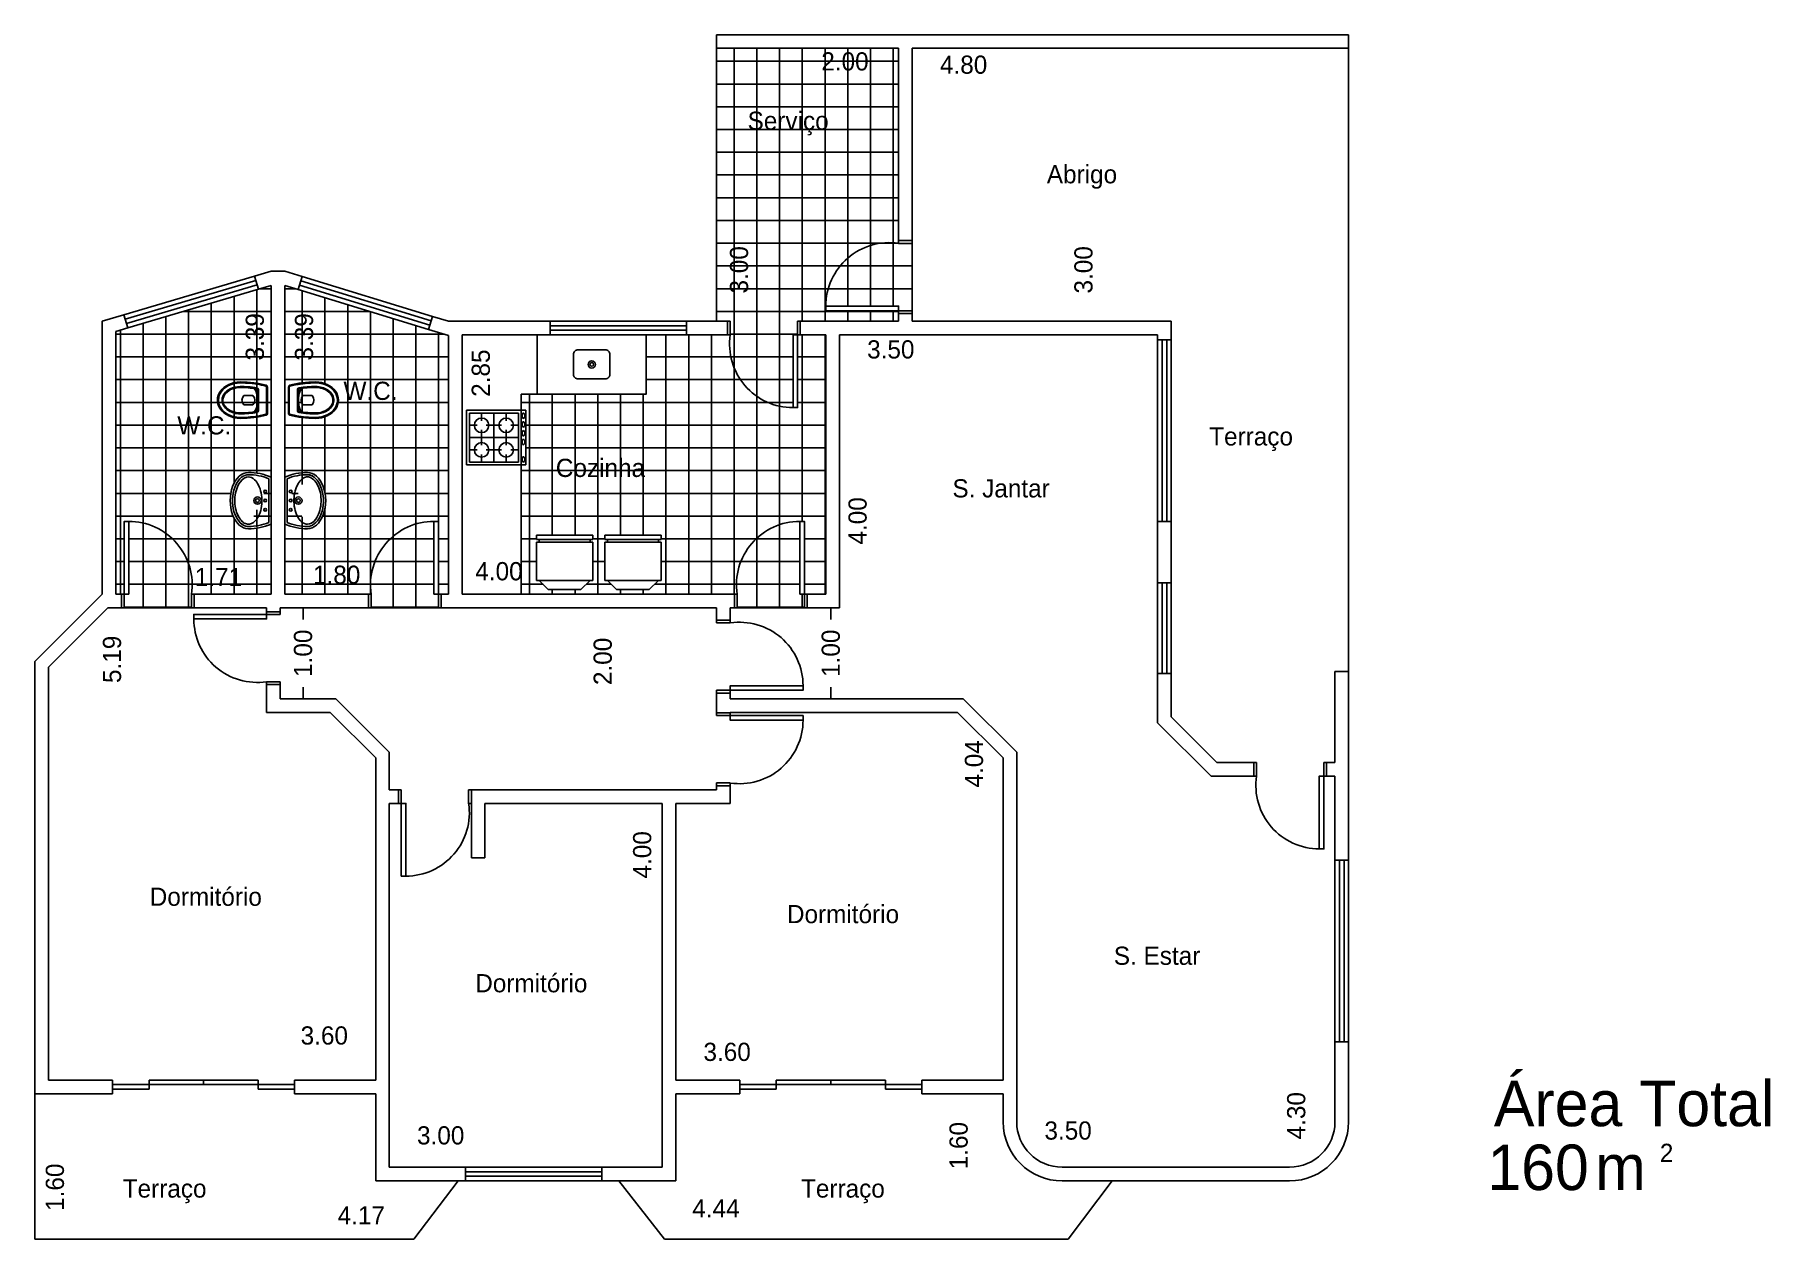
# Model space of a CAD drawing. Extents: x 0 to 19.1, y 0 to 13.2.
import ezdxf

# ---------------------------------------------------------------- set-up
doc = ezdxf.new("R2010")
doc.units = 0
doc.header["$MEASUREMENT"] = 0
doc.layers.get('0').update_dxf_attribs({"linetype": 'CONTINUOUS'})
doc.layers.get('DEFPOINTS').update_dxf_attribs({"linetype": 'CONTINUOUS'})
for name, color, linetype in [('BLOCO', 5, 'CONTINUOUS'), ('BLOCOS', 5, 'CONTINUOUS'), ('HACHURA', 1, 'CONTINUOUS'), ('PAREDE', 7, 'CONTINUOUS')]:
    doc.layers.add(name, color=color, linetype=linetype)
doc.styles.add('PADRÃO', font='', dxfattribs={"height": 0.2})
doc.styles.get('PADRÃO').set_extended_font_data('AvantGarde Bk BT')
doc.dimstyles.new('PADRÃOS', dxfattribs={"dimtxt": 0.15, "dimasz": 0.1, "dimexe": 1.25, "dimexo": 0.625, "dimgap": 0.1, "dimtad": 0, "dimjust": 1, "dimzin": 1, "dimdsep": 46, "dimtxsty": 'PADRÃO', "dimcen": 2.5, "dimse1": 1, "dimse2": 1, "dimsd1": 1, "dimsd2": 1, "dimclrt": 1, "dimadec": 0, "dimazin": 0, "dimtfac": 1, "dimtdec": 4, "dimtmove": 0, "dimatfit": 3, "dimfxl": 0, "dimtolj": 1, "dimtzin": 0, "dimarcsym": 0})
pattern_1 = [(0, (-139.05804, -160.05042), (0, 0.25), []), (90, (-139.05804, -160.05042), (-0.25, 2e-17), [])]

msp = doc.modelspace()

# ---------------------------------------------------------------- texts
at = {"color": 1, "linetype": 'ByBlock', "ltscale": 0.015, "char_height": 0.2, "attachment_point": 5, "rotation": 90, "style": 'PADRÃO'}
for s, insert in [('\\A1;3.39', (2.422, 9.92)), ('\\A1;3.39', (2.963, 9.92)), ('\\A1;2.85', (4.907, 9.521)), ('\\A1;1.00', (2.952, 6.442)), ('\\A1;5.19', (0.851, 6.375)), ('\\A1;2.00', (6.248, 6.352))]:
    msp.add_mtext(s, dxfattribs=dict(at, insert=insert))
at = {"color": 1, "linetype": 'ByBlock', "ltscale": 0.015, "char_height": 0.2, "attachment_point": 5, "style": 'PADRÃO'}
for s, insert in [('\\A1;4.00', (5.106, 7.342)), ('\\A1;1.71', (2.021, 7.28)), ('\\A1;1.80', (3.321, 7.303))]:
    msp.add_mtext(s, dxfattribs=dict(at, insert=insert))
at = {"layer": 'HACHURA', "ltscale": 0.015, "style": 'PADRÃO'}
for s, p in [('Serviço', (7.84, 12.196)), ('Abrigo', (11.131, 11.608)), ('W.C.', (3.396, 9.227)), ('W.C.', (1.568, 8.847)), ('Terraço', (12.917, 8.726)), ('Cozinha', (5.731, 8.38)), ('Terraço', (0.968, 0.458)), ('Terraço', (8.428, 0.458))]:
    msp.add_text(s, height=0.2, dxfattribs=at).set_placement(p)

# ---------------------------------------------------------------- blocks, each defined once
blk = doc.blocks.new('P80E15')
at = {"layer": 'BLOCO', "ltscale": 0.015}
for p, q in [((0.03, 0.15), (0, 0.15)), ((0, 0.15), (0, 0)), ((0.03, 0), (0, 0)), ((0.03, 0.15), (0.03, 0)), ((0.8, 0.15), (0.77, 0.15)), ((0.77, 0.15), (0.77, 0)), ((0.8, 0), (0.77, 0)), ((0.8, 0.15), (0.8, 0))]:
    blk.add_line(p, q, dxfattribs=at)
at = {"layer": 'BLOCO'}
blk.add_lwpolyline([(0.03, 0.15), (0.08, 0.15), (0.08, 0.95), (0.03, 0.95)], close=True, dxfattribs=at)
at = {"layer": 'BLOCO', "ltscale": 0.015}
blk.add_arc((0.08, 0.252), 0.698, 351.5555, 90, dxfattribs=at)
blk = doc.blocks.new('P80D15')
at = {"layer": 'BLOCO', "ltscale": 0.015}
for p, q in [((0, 0.15), (0, 0)), ((0, 0.15), (0.03, 0.15)), ((0, 0), (0.03, 0)), ((0.03, 0.15), (0.03, 0)), ((0.77, 0.15), (0.77, 0)), ((0.77, 0.15), (0.8, 0.15)), ((0.77, 0), (0.8, 0)), ((0.8, 0.15), (0.8, 0))]:
    blk.add_line(p, q, dxfattribs=at)
at = {"layer": 'BLOCO'}
blk.add_lwpolyline([(0.77, 0.15), (0.72, 0.15), (0.72, 0.95), (0.77, 0.95)], close=True, dxfattribs=at)
at = {"layer": 'BLOCO', "ltscale": 0.015}
blk.add_arc((0.72, 0.252), 0.698, 90, 188.4445, dxfattribs=at)
blk = doc.blocks.new('COZINHA')
at = {"layer": 'HACHURA', "ltscale": 0.015, "style": 'PADRÃO'}
blk.add_text('Cozinha', height=0.2, dxfattribs=at).set_placement((-0.658, -0.068))
blk = doc.blocks.new('ESTAR')
at = {"layer": 'HACHURA', "ltscale": 0.015, "style": 'PADRÃO'}
blk.add_text('S. Estar', height=0.2, dxfattribs=at).set_placement((-0.425, -0.068))
blk = doc.blocks.new('DORMI')
at = {"layer": 'HACHURA', "ltscale": 0.015, "style": 'PADRÃO'}
blk.add_text('Dormitório', height=0.2, dxfattribs=at).set_placement((-0.516, -0.066))
blk = doc.blocks.new('WC')
at = {"layer": 'HACHURA', "ltscale": 0.015, "style": 'PADRÃO'}
blk.add_text('W.C.', height=0.2, dxfattribs=at).set_placement((-0.137, -0.096))
blk = doc.blocks.new('JANTAR')
at = {"layer": 'HACHURA', "ltscale": 0.015, "style": 'PADRÃO'}
blk.add_text('S. Jantar', height=0.2, dxfattribs=at).set_placement((-0.562, -0.027))
blk = doc.blocks.new('*D21')
at = {"layer": 'DEFPOINTS', "color": 0, "linetype": 'ByBlock', "ltscale": 0.015}
for p in [(141.658, 170.536), (141.48, 167.142), (141.658, 167.142)]:
    blk.add_point(p, dxfattribs=at)
at = {"color": 1, "linetype": 'ByBlock', "ltscale": 0.015, "insert": (141.48, 169.971), "char_height": 0.2, "attachment_point": 5, "rotation": 90, "style": 'PADRÃO'}
blk.add_mtext('\\A1;3.39', dxfattribs=at)
blk = doc.blocks.new('*D22')
at = {"layer": 'DEFPOINTS', "color": 0, "linetype": 'ByBlock', "ltscale": 0.015}
for p in [(141.808, 170.535), (141.808, 167.142), (142.021, 167.142)]:
    blk.add_point(p, dxfattribs=at)
at = {"color": 1, "linetype": 'ByBlock', "ltscale": 0.015, "insert": (142.021, 169.97), "char_height": 0.2, "attachment_point": 5, "rotation": 90, "style": 'PADRÃO'}
blk.add_mtext('\\A1;3.39', dxfattribs=at)
blk = doc.blocks.new('*D23')
at = {"layer": 'DEFPOINTS', "color": 0, "linetype": 'ByBlock', "ltscale": 0.015}
for p in [(143.608, 167.354), (141.808, 167.142), (143.608, 167.142)]:
    blk.add_point(p, dxfattribs=at)
at = {"color": 1, "linetype": 'ByBlock', "ltscale": 0.015, "insert": (142.379, 167.354), "char_height": 0.2, "attachment_point": 5, "style": 'PADRÃO'}
blk.add_mtext('\\A1;1.80', dxfattribs=at)
blk = doc.blocks.new('*D24')
at = {"layer": 'DEFPOINTS', "color": 0, "linetype": 'ByBlock', "ltscale": 0.015}
for p in [(139.951, 167.33), (139.951, 167.142), (141.658, 167.142)]:
    blk.add_point(p, dxfattribs=at)
at = {"color": 1, "linetype": 'ByBlock', "ltscale": 0.015, "insert": (141.079, 167.33), "char_height": 0.2, "attachment_point": 5, "style": 'PADRÃO'}
blk.add_mtext('\\A1;1.71', dxfattribs=at)
blk = doc.blocks.new('*D25')
at = {"layer": 'DEFPOINTS', "color": 0, "linetype": 'ByBlock', "ltscale": 0.015}
for p in [(143.758, 169.992), (143.758, 167.142), (143.965, 167.142)]:
    blk.add_point(p, dxfattribs=at)
at = {"color": 1, "linetype": 'ByBlock', "ltscale": 0.015, "insert": (143.965, 169.571), "char_height": 0.2, "attachment_point": 5, "rotation": 90, "style": 'PADRÃO'}
blk.add_mtext('\\A1;2.85', dxfattribs=at)
blk = doc.blocks.new('*D26')
at = {"layer": 'DEFPOINTS', "color": 0, "linetype": 'ByBlock', "ltscale": 0.015}
for p in [(147.758, 167.393), (143.758, 167.142), (147.758, 167.142)]:
    blk.add_point(p, dxfattribs=at)
at = {"color": 1, "linetype": 'ByBlock', "ltscale": 0.015, "insert": (144.164, 167.393), "char_height": 0.2, "attachment_point": 5, "style": 'PADRÃO'}
blk.add_mtext('\\A1;4.00', dxfattribs=at)
blk = doc.blocks.new('*D27')
at = {"layer": 'DEFPOINTS', "color": 0, "linetype": 'ByBlock', "ltscale": 0.015}
for p in [(147.908, 169.992), (151.408, 169.992), (151.408, 169.831)]:
    blk.add_point(p, dxfattribs=at)
at = {"color": 1, "linetype": 'ByBlock', "ltscale": 0.015, "insert": (148.473, 169.831), "char_height": 0.2, "attachment_point": 5, "style": 'PADRÃO'}
blk.add_mtext('\\A1;3.50', dxfattribs=at)
blk = doc.blocks.new('*D28')
at = {"layer": 'DEFPOINTS', "color": 0, "linetype": 'ByBlock', "ltscale": 0.015}
for p in [(146.558, 173.142), (148.558, 173.142), (146.558, 172.997)]:
    blk.add_point(p, dxfattribs=at)
at = {"color": 1, "linetype": 'ByBlock', "ltscale": 0.015, "insert": (147.969, 172.997), "char_height": 0.2, "attachment_point": 5, "style": 'PADRÃO'}
blk.add_mtext('\\A1;2.00', dxfattribs=at)
blk = doc.blocks.new('*D29')
at = {"layer": 'DEFPOINTS', "color": 0, "linetype": 'ByBlock', "ltscale": 0.015}
for p in [(146.558, 173.142), (146.805, 173.142), (146.558, 170.142)]:
    blk.add_point(p, dxfattribs=at)
at = {"color": 1, "linetype": 'ByBlock', "ltscale": 0.015, "insert": (146.805, 170.707), "char_height": 0.2, "attachment_point": 5, "rotation": 90, "style": 'PADRÃO'}
blk.add_mtext('\\A1;3.00', dxfattribs=at)
blk = doc.blocks.new('*D30')
at = {"layer": 'DEFPOINTS', "color": 0, "linetype": 'ByBlock', "ltscale": 0.015}
for p in [(148.708, 173.142), (153.508, 173.142), (153.508, 172.961)]:
    blk.add_point(p, dxfattribs=at)
at = {"color": 1, "linetype": 'ByBlock', "ltscale": 0.015, "insert": (149.274, 172.961), "char_height": 0.2, "attachment_point": 5, "style": 'PADRÃO'}
blk.add_mtext('\\A1;4.80', dxfattribs=at)
blk = doc.blocks.new('*D31')
at = {"layer": 'DEFPOINTS', "color": 0, "linetype": 'ByBlock', "ltscale": 0.015}
for p in [(150.593, 173.142), (153.508, 173.142), (151.558, 170.142)]:
    blk.add_point(p, dxfattribs=at)
at = {"color": 1, "linetype": 'ByBlock', "ltscale": 0.015, "insert": (150.593, 170.707), "char_height": 0.2, "attachment_point": 5, "rotation": 90, "style": 'PADRÃO'}
blk.add_mtext('\\A1;3.00', dxfattribs=at)
blk = doc.blocks.new('*D32')
at = {"color": 0, "linetype": 'ByBlock', "ltscale": 0.015}
for p, q in [((147.814, 166.992), (147.814, 166.863)), ((147.814, 165.992), (147.814, 166.121))]:
    blk.add_line(p, q, dxfattribs=at)
at = {"layer": 'DEFPOINTS', "color": 0, "linetype": 'ByBlock', "ltscale": 0.015}
for p in [(147.908, 166.992), (147.814, 165.992), (149.27, 165.992)]:
    blk.add_point(p, dxfattribs=at)
at = {"color": 1, "linetype": 'ByBlock', "ltscale": 0.015, "insert": (147.814, 166.492), "char_height": 0.2, "attachment_point": 5, "rotation": 90, "style": 'PADRÃO'}
blk.add_mtext('\\A1;1.00', dxfattribs=at)
blk = doc.blocks.new('*D33')
at = {"layer": 'DEFPOINTS', "color": 0, "linetype": 'ByBlock', "ltscale": 0.015}
for p in [(147.908, 169.992), (148.109, 165.992), (149.27, 165.992)]:
    blk.add_point(p, dxfattribs=at)
at = {"color": 1, "linetype": 'ByBlock', "ltscale": 0.015, "insert": (148.109, 167.947), "char_height": 0.2, "attachment_point": 5, "rotation": 90, "style": 'PADRÃO'}
blk.add_mtext('\\A1;4.00', dxfattribs=at)
blk = doc.blocks.new('*D34')
at = {"layer": 'DEFPOINTS', "color": 0, "linetype": 'ByBlock', "ltscale": 0.015}
for p in [(151.996, 165.142), (152.933, 165.142), (152.858, 160.842)]:
    blk.add_point(p, dxfattribs=at)
at = {"color": 1, "linetype": 'ByBlock', "ltscale": 0.015, "insert": (152.933, 161.408), "char_height": 0.2, "attachment_point": 5, "rotation": 90, "style": 'PADRÃO'}
blk.add_mtext('\\A1;4.30', dxfattribs=at)
blk = doc.blocks.new('*D35')
at = {"layer": 'DEFPOINTS', "color": 0, "linetype": 'ByBlock', "ltscale": 0.015}
for p in [(149.858, 161.342), (153.358, 161.342), (153.358, 161.244)]:
    blk.add_point(p, dxfattribs=at)
at = {"color": 1, "linetype": 'ByBlock', "ltscale": 0.015, "insert": (150.423, 161.244), "char_height": 0.2, "attachment_point": 5, "style": 'PADRÃO'}
blk.add_mtext('\\A1;3.50', dxfattribs=at)
blk = doc.blocks.new('*D36')
at = {"layer": 'DEFPOINTS', "color": 0, "linetype": 'ByBlock', "ltscale": 0.015}
for p in [(145.958, 164.842), (145.74, 160.842), (145.958, 160.842)]:
    blk.add_point(p, dxfattribs=at)
at = {"color": 1, "linetype": 'ByBlock', "ltscale": 0.015, "insert": (145.74, 164.276), "char_height": 0.2, "attachment_point": 5, "rotation": 90, "style": 'PADRÃO'}
blk.add_mtext('\\A1;4.00', dxfattribs=at)
blk = doc.blocks.new('*D37')
at = {"layer": 'DEFPOINTS', "color": 0, "linetype": 'ByBlock', "ltscale": 0.015}
for p in [(145.958, 161.191), (142.958, 160.842), (145.958, 160.842)]:
    blk.add_point(p, dxfattribs=at)
at = {"color": 1, "linetype": 'ByBlock', "ltscale": 0.015, "insert": (143.523, 161.191), "char_height": 0.2, "attachment_point": 5, "style": 'PADRÃO'}
blk.add_mtext('\\A1;3.00', dxfattribs=at)
blk = doc.blocks.new('*D38')
at = {"layer": 'DEFPOINTS', "color": 0, "linetype": 'ByBlock', "ltscale": 0.015}
for p in [(149.708, 162.109), (146.108, 161.8), (149.708, 161.8)]:
    blk.add_point(p, dxfattribs=at)
at = {"color": 1, "linetype": 'ByBlock', "ltscale": 0.015, "insert": (146.673, 162.109), "char_height": 0.2, "attachment_point": 5, "style": 'PADRÃO'}
blk.add_mtext('\\A1;3.60', dxfattribs=at)
blk = doc.blocks.new('*D39')
at = {"layer": 'DEFPOINTS', "color": 0, "linetype": 'ByBlock', "ltscale": 0.015}
for p in [(149.208, 165.842), (149.389, 161.8), (149.708, 161.8)]:
    blk.add_point(p, dxfattribs=at)
at = {"color": 1, "linetype": 'ByBlock', "ltscale": 0.015, "insert": (149.389, 165.276), "char_height": 0.2, "attachment_point": 5, "rotation": 90, "style": 'PADRÃO'}
blk.add_mtext('\\A1;4.04', dxfattribs=at)
blk = doc.blocks.new('*D40')
at = {"layer": 'DEFPOINTS', "color": 0, "linetype": 'ByBlock', "ltscale": 0.015}
for p in [(149.708, 161.65), (149.22, 160.05), (150.425, 160.05)]:
    blk.add_point(p, dxfattribs=at)
at = {"color": 1, "linetype": 'ByBlock', "ltscale": 0.015, "insert": (149.22, 161.079), "char_height": 0.2, "attachment_point": 5, "rotation": 90, "style": 'PADRÃO'}
blk.add_mtext('\\A1;1.60', dxfattribs=at)
blk = doc.blocks.new('*D41')
at = {"layer": 'DEFPOINTS', "color": 0, "linetype": 'ByBlock', "ltscale": 0.015}
for p in [(150.425, 160.39), (145.984, 160.05), (150.425, 160.05)]:
    blk.add_point(p, dxfattribs=at)
at = {"color": 1, "linetype": 'ByBlock', "ltscale": 0.015, "insert": (146.55, 160.39), "char_height": 0.2, "attachment_point": 5, "style": 'PADRÃO'}
blk.add_mtext('\\A1;4.44', dxfattribs=at)
blk = doc.blocks.new('*D42')
at = {"layer": 'DEFPOINTS', "color": 0, "linetype": 'ByBlock', "ltscale": 0.015}
for p in [(139.058, 161.65), (139.281, 161.65), (139.058, 160.05)]:
    blk.add_point(p, dxfattribs=at)
at = {"color": 1, "linetype": 'ByBlock', "ltscale": 0.015, "insert": (139.281, 160.622), "char_height": 0.2, "attachment_point": 5, "rotation": 90, "style": 'PADRÃO'}
blk.add_mtext('\\A1;1.60', dxfattribs=at)
blk = doc.blocks.new('*D43')
at = {"layer": 'DEFPOINTS', "color": 0, "linetype": 'ByBlock', "ltscale": 0.015}
for p in [(139.058, 160.313), (139.058, 160.05), (143.226, 160.05)]:
    blk.add_point(p, dxfattribs=at)
at = {"color": 1, "linetype": 'ByBlock', "ltscale": 0.015, "insert": (142.65, 160.313), "char_height": 0.2, "attachment_point": 5, "style": 'PADRÃO'}
blk.add_mtext('\\A1;4.17', dxfattribs=at)
blk = doc.blocks.new('*D44')
at = {"layer": 'DEFPOINTS', "color": 0, "linetype": 'ByBlock', "ltscale": 0.015}
for p in [(139.208, 162.289), (139.208, 161.8), (142.808, 161.8)]:
    blk.add_point(p, dxfattribs=at)
at = {"color": 1, "linetype": 'ByBlock', "ltscale": 0.015, "insert": (142.243, 162.289), "char_height": 0.2, "attachment_point": 5, "style": 'PADRÃO'}
blk.add_mtext('\\A1;3.60', dxfattribs=at)
blk = doc.blocks.new('*D45')
at = {"layer": 'DEFPOINTS', "color": 0, "linetype": 'ByBlock', "ltscale": 0.015}
for p in [(139.863, 166.992), (139.208, 161.8), (139.909, 161.8)]:
    blk.add_point(p, dxfattribs=at)
at = {"color": 1, "linetype": 'ByBlock', "ltscale": 0.015, "insert": (139.909, 166.425), "char_height": 0.2, "attachment_point": 5, "rotation": 90, "style": 'PADRÃO'}
blk.add_mtext('\\A1;5.19', dxfattribs=at)
blk = doc.blocks.new('*D46')
at = {"layer": 'DEFPOINTS', "color": 0, "linetype": 'ByBlock', "ltscale": 0.015}
for p in [(143.499, 166.992), (143.86, 164.992), (145.306, 164.992)]:
    blk.add_point(p, dxfattribs=at)
at = {"color": 1, "linetype": 'ByBlock', "ltscale": 0.015, "insert": (145.306, 166.403), "char_height": 0.2, "attachment_point": 5, "rotation": 90, "style": 'PADRÃO'}
blk.add_mtext('\\A1;2.00', dxfattribs=at)
blk = doc.blocks.new('*D47')
at = {"color": 0, "linetype": 'ByBlock', "ltscale": 0.015}
for p, q in [((142.01, 166.992), (142.01, 166.863)), ((142.01, 165.992), (142.01, 166.121))]:
    blk.add_line(p, q, dxfattribs=at)
at = {"layer": 'DEFPOINTS', "color": 0, "linetype": 'ByBlock', "ltscale": 0.015}
for p in [(141.758, 166.992), (141.758, 165.992), (142.01, 165.992)]:
    blk.add_point(p, dxfattribs=at)
at = {"color": 1, "linetype": 'ByBlock', "ltscale": 0.015, "insert": (142.01, 166.492), "char_height": 0.2, "attachment_point": 5, "rotation": 90, "style": 'PADRÃO'}
blk.add_mtext('\\A1;1.00', dxfattribs=at)
blk = doc.blocks.new('VASOSAN')
at = {"layer": 'BLOCOS'}
for p, q in [((-0.05, 0.2), (-0.05, 0.3)), ((0.05, 0.2), (0.05, 0.3)), ((-0.145, 0.05), (0.145, 0.05)), ((-0.145, 0.04), (0.145, 0.04)), ((-0.116, 0.15), (0.116, 0.15)), ((-0.116, 0.14), (0.116, 0.14))]:
    blk.add_line(p, q, dxfattribs=at)
for centre, radius, start, end in [((0, 0.25), 0.0707, 44.9896, 134.9689), ((0, 0.25), 0.0707, 225.0311, 315.0104), ((-0.145, 0.06), 0.02, 195.5363, 270), ((-0.145, 0.06), 0.01, 195.5347, 270), ((-0.116, 0.16), 0.02, 189.3868, 270), ((-0.116, 0.16), 0.01, 189.3844, 270), ((0.116, 0.16), 0.01, 270, 350.5759), ((0.116, 0.16), 0.02, 270, 350.5771), ((0.145, 0.06), 0.01, 270, 344.4831), ((0.145, 0.06), 0.02, 270, 344.4637)]:
    blk.add_arc(centre, radius, start, end, dxfattribs=at)
for centre, major_axis, ratio, start_param, end_param in [((0, 0.34), (0, 0.25), 0.8, 4.712389, 7.853982), ((0, 0.34), (0, 0.5), 0.4, 1.570796, 2.178171), ((0, 0.2), (-0.132, 0), 0.380108, 0, 3.141593), ((0, 0.34), (0, 0.5), 0.4, 4.105014, 4.712389)]:
    blk.add_ellipse(centre, major_axis=major_axis, ratio=ratio, start_param=start_param, end_param=end_param, dxfattribs=at)
for points, knots in [([(0.19, 0.34), (0.19, 0.385), (0.18, 0.43), (0.128, 0.535), (0.067, 0.577), (-0.056, 0.582), (-0.118, 0.544), (-0.177, 0.44), (-0.19, 0.39), (-0.19, 0.34)], [4.712389, 4.712389, 4.712389, 4.712389, 5.268705, 5.268705, 6.251972, 6.251972, 7.235239, 7.235239, 7.853982, 7.853982, 7.853982, 7.853982]), ([(0.15, 0.34), (0.15, 0.379), (0.141, 0.418), (0.098, 0.505), (0.052, 0.537), (-0.036, 0.543), (-0.083, 0.519), (-0.137, 0.434), (-0.15, 0.387), (-0.15, 0.34)], [4.712389, 4.712389, 4.712389, 4.712389, 5.267304, 5.267304, 6.225165, 6.225165, 7.183027, 7.183027, 7.853982, 7.853982, 7.853982, 7.853982]), ([(0.14, 0.34), (0.14, 0.377), (0.131, 0.415), (0.086, 0.506), (0.035, 0.535), (-0.049, 0.525), (-0.088, 0.498), (-0.13, 0.419), (-0.14, 0.379), (-0.14, 0.34)], [4.712389, 4.712389, 4.712389, 4.712389, 5.266985, 5.266985, 6.376176, 6.376176, 7.268653, 7.268653, 7.853982, 7.853982, 7.853982, 7.853982]), ([(-0.19, 0.34), (-0.19, 0.263), (-0.183, 0.186), (-0.165, 0.096), (-0.16, 0.076), (-0.155, 0.057)], [1.5707963, 1.5707963, 1.5707963, 1.5707963, 2.0374558, 2.0374558, 2.1781714, 2.1781714, 2.1781714, 2.1781714]), ([(0.126, 0.158), (0.13, 0.188), (0.134, 0.22), (0.139, 0.281), (0.14, 0.31), (0.14, 0.34)], [4.3194242, 4.3194242, 4.3194242, 4.3194242, 4.5261468, 4.5261468, 4.712389, 4.712389, 4.712389, 4.712389]), ([(0.135, 0.157), (0.141, 0.188), (0.145, 0.222), (0.149, 0.283), (0.15, 0.312), (0.15, 0.34)], [4.3194149, 4.3194149, 4.3194149, 4.3194149, 4.5352774, 4.5352774, 4.712389, 4.712389, 4.712389, 4.712389]), ([(0.155, 0.057), (0.171, 0.118), (0.183, 0.188), (0.189, 0.287), (0.19, 0.314), (0.19, 0.34)], [4.1050166, 4.1050166, 4.1050166, 4.1050166, 4.5531772, 4.5531772, 4.712389, 4.712389, 4.712389, 4.712389])]:
    blk.add_open_spline(points, degree=3, knots=knots, dxfattribs=at)
for points in [[(-0.15, 0.34), (-0.15, 0.277), (-0.145, 0.214), (-0.135, 0.157)], [(-0.14, 0.34), (-0.14, 0.278), (-0.135, 0.215), (-0.126, 0.158)]]:
    blk.add_open_spline(points, degree=3, dxfattribs=at)
blk = doc.blocks.new('LAVAT')
at = {"layer": 'BLOCOS'}
for p, q in [((-0.257, 0), (0.257, 0)), ((-0.241, 0.025), (0.241, 0.025))]:
    blk.add_line(p, q, dxfattribs=at)
for centre, radius in [((-0.1, 0.065), 0.015), ((0, 0.15), 0.04), ((0, 0.15), 0.02), ((0, 0.065), 0.015), ((0.1, 0.065), 0.015)]:
    blk.add_circle(centre, radius, dxfattribs=at)
for centre, radius, start, end in [((0.31, 0.25), 0.62, 180, 203.78), ((0.31, 0.25), 0.595, 180, 202.2114), ((-0.31, 0.25), 0.595, 337.7886, 360), ((-0.31, 0.25), 0.62, 336.22, 0)]:
    blk.add_arc(centre, radius, start, end, dxfattribs=at)
blk.add_ellipse((0, 0.25), major_axis=(0.31, 0), ratio=0.645161, start_param=0, end_param=3.141593, dxfattribs=at)
for points, knots in [([(0.285, 0.25), (0.285, 0.3), (0.245, 0.354), (0.101, 0.423), (0, 0.434), (-0.174, 0.399), (-0.244, 0.353), (-0.28, 0.286), (-0.285, 0.268), (-0.285, 0.25)], [0, 0, 0, 0, 0.936148, 0.936148, 1.872296, 1.872296, 2.808445, 2.808445, 3.139385, 3.139385, 3.139385, 3.139385]), ([(0.26, 0.25), (0.26, 0.278), (0.242, 0.313), (0.164, 0.37), (0.103, 0.392), (-0.029, 0.404), (-0.098, 0.394), (-0.203, 0.348), (-0.24, 0.314), (-0.266, 0.253), (-0.263, 0.224), (-0.216, 0.162), (-0.168, 0.131), (-0.048, 0.098), (0.023, 0.096), (0.148, 0.123), (0.201, 0.15), (0.251, 0.205), (0.26, 0.229), (0.26, 0.25)], [0, 0, 0, 0, 0.718092, 0.718092, 1.436184, 1.436184, 2.154275, 2.154275, 2.872367, 2.872367, 3.590459, 3.590459, 4.308551, 4.308551, 5.026643, 5.026643, 5.744734, 5.744734, 6.283185, 6.283185, 6.283185, 6.283185])]:
    blk.add_open_spline(points, degree=3, knots=knots, dxfattribs=at)
blk = doc.blocks.new('GELAD')
at = {"layer": 'BLOCOS'}
for p, q in [((0.31, 0.65), (-0.31, 0.65)), ((-0.31, 0.65), (-0.31, 0.6)), ((0.31, 0.6), (-0.31, 0.6)), ((-0.28, 0.6), (-0.28, 0.57)), ((0.28, 0.57), (0.28, 0.6)), ((0.31, 0.6), (0.31, 0.65)), ((0.31, 0.57), (-0.31, 0.57)), ((-0.31, 0.57), (-0.31, 0.15)), ((0.31, 0.15), (0.31, 0.57)), ((-0.31, 0.15), (0.31, 0.15)), ((-0.18, 0.05), (-0.28, 0.15)), ((-0.18, 0.05), (0.18, 0.05)), ((0.18, 0.05), (0.28, 0.15))]:
    blk.add_line(p, q, dxfattribs=at)
blk = doc.blocks.new('FOGÃO4B')
at = {"layer": 'BLOCOS'}
for p, q in [((-0.3, 0.7), (0.3, 0.7)), ((-0.3, 0.05), (-0.3, 0.7)), ((-0.3, 0.65), (0.3, 0.65)), ((-0.27, 0.62), (0.27, 0.62)), ((-0.27, 0.08), (-0.27, 0.62)), ((-0.135, 0.535), (-0.135, 0.62)), ((0, 0.08), (0, 0.62)), ((0.135, 0.535), (0.135, 0.62)), ((0.27, 0.62), (0.27, 0.08)), ((0.3, 0.7), (0.3, 0.05)), ((-0.27, 0.485), (-0.185, 0.485)), ((-0.135, 0.265), (-0.135, 0.435)), ((-0.085, 0.485), (0.085, 0.485)), ((0.135, 0.265), (0.135, 0.435)), ((0.185, 0.485), (0.27, 0.485)), ((-0.27, 0.35), (0.27, 0.35)), ((-0.27, 0.215), (-0.185, 0.215)), ((-0.085, 0.215), (0.085, 0.215)), ((0.185, 0.215), (0.27, 0.215)), ((0.3, 0.05), (-0.3, 0.05)), ((0.27, 0.08), (-0.27, 0.08)), ((-0.135, 0.08), (-0.135, 0.165)), ((0.135, 0.08), (0.135, 0.165))]:
    blk.add_line(p, q, dxfattribs=at)
for centre in [(-0.135, 0.485), (0.135, 0.485), (-0.135, 0.215), (0.135, 0.215)]:
    blk.add_circle(centre, 0.08, dxfattribs=at)
for centre in [(-0.24, 0.675), (-0.144, 0.675), (-0.048, 0.675), (0.048, 0.675), (0.24, 0.675)]:
    blk.add_ellipse(centre, major_axis=(-0.03, 0), ratio=0.5, dxfattribs=at)
blk = doc.blocks.new('PIA')
at = {"layer": 'BLOCOS'}
blk.add_lwpolyline([(-0.6, 0), (0.6, 0), (0.6, 0.65), (-0.6, 0.65)], close=True, dxfattribs=at)
blk.add_lwpolyline([(-0.15, 0.165), (0.15, 0.165, 0.414214), (0.2, 0.215), (0.2, 0.435, 0.414214), (0.15, 0.485), (-0.15, 0.485, 0.414214), (-0.2, 0.435), (-0.2, 0.215, 0.414214)], format="xyb", close=True, dxfattribs=at)
for radius in [0.04, 0.02]:
    blk.add_circle((0, 0.325), radius, dxfattribs=at)
blk = doc.blocks.new('AREA')
at = {"layer": 'HACHURA', "ltscale": 0.1, "style": 'PADRÃO'}
for s, p in [('Área Total', (-2.498, 0.433)), ('m', (-1.384, -0.269))]:
    blk.add_text(s, height=0.5, dxfattribs=at).set_placement(p)
at = {"layer": 'HACHURA', "ltscale": 0.015, "style": 'PADRÃO'}
blk.add_text('2', height=0.2, dxfattribs=at).set_placement((-0.673, 0.04))
blk.add_attdef('100', (-2.57, -0.269), '', height=0.5, dxfattribs=at)

# ---------------------------------------------------------------- dimensions: what is measured, and where the dimension line sits
at = {"layer": 'HACHURA', "ltscale": 0.015}
for base, p1, p2, picture, middle in [((7.5, 12.947), (9.5, 13.092), (7.5, 13.092), '*D28', (8.911, 12.947)), ((14.45, 12.911), (9.65, 13.092), (14.45, 13.092), '*D30', (10.216, 12.911)), ((12.35, 9.781), (8.85, 9.942), (12.35, 9.942), '*D27', (9.415, 9.781)), ((0.892, 7.28), (2.6, 7.092), (0.892, 7.092), '*D24', (2.021, 7.28)), ((4.55, 7.303), (2.75, 7.092), (4.55, 7.092), '*D23', (3.321, 7.303)), ((0.15, 2.238), (3.75, 1.75), (0.15, 1.75), '*D44', (3.185, 2.238)), ((10.65, 2.059), (7.05, 1.75), (10.65, 1.75), '*D38', (7.615, 2.059)), ((6.9, 1.14), (3.9, 0.792), (6.9, 0.792), '*D37', (4.465, 1.14)), ((14.3, 1.193), (10.8, 1.292), (14.3, 1.292), '*D35', (11.365, 1.193)), ((0, 0.263), (4.168, 0), (0, 0), '*D43', (3.592, 0.263)), ((11.367, 0.339), (6.926, 0), (11.367, 0), '*D41', (7.492, 0.339))]:
    dim = msp.add_linear_dim(base=base, p1=p1, p2=p2, dimstyle='PADRÃOS', dxfattribs=at)
    dim.commit()
    dim.dimension.update_dxf_attribs({"geometry": picture, "text_midpoint": middle, "insert": (-139.058, -160.05)})
for base, p1, p2, picture, middle in [((7.747, 13.092), (7.5, 10.092), (7.5, 13.092), '*D29', (7.747, 10.656)), ((11.535, 13.092), (12.5, 10.092), (14.45, 13.092), '*D31', (11.535, 10.656)), ((2.422, 7.092), (2.6, 10.485), (2.6, 7.092), '*D21', (2.422, 9.92)), ((2.963, 7.092), (2.75, 10.485), (2.75, 7.092), '*D22', (2.963, 9.92)), ((0.851, 1.75), (0.805, 6.942), (0.15, 1.75), '*D45', (0.851, 6.375)), ((2.952, 5.942), (2.7, 6.942), (2.7, 5.942), '*D47', (2.952, 6.442)), ((6.248, 4.942), (4.441, 6.942), (4.802, 4.942), '*D46', (6.248, 6.352)), ((8.756, 5.942), (8.85, 6.942), (10.212, 5.942), '*D32', (8.756, 6.442)), ((10.331, 1.75), (10.15, 5.792), (10.65, 1.75), '*D39', (10.331, 5.226)), ((13.875, 5.092), (13.8, 0.792), (12.938, 5.092), '*D34', (13.875, 1.358)), ((6.682, 0.792), (6.9, 4.792), (6.9, 0.792), '*D36', (6.682, 4.225)), ((0.223, 1.6), (0, 0), (0, 1.6), '*D42', (0.223, 0.571)), ((10.162, 0), (10.65, 1.6), (11.367, 0), '*D40', (10.162, 1.029))]:
    dim = msp.add_linear_dim(base=base, p1=p1, p2=p2, angle=90, dimstyle='PADRÃOS', dxfattribs=at)
    dim.commit()
    dim.dimension.update_dxf_attribs({"geometry": picture, "text_midpoint": middle, "insert": (-139.058, -160.05)})
for base, p1, p2, picture, middle in [((4.907, 7.092), (4.7, 9.942), (4.7, 7.092), '*D25', (4.907, 9.521)), ((9.051, 5.942), (8.85, 9.942), (10.212, 5.942), '*D33', (9.051, 7.897))]:
    dim = msp.add_linear_dim(base=base, p1=p1, p2=p2, angle=90, dimstyle='PADRÃOS', dxfattribs=at)
    dim.commit()
    dim.dimension.update_dxf_attribs({"geometry": picture, "text_midpoint": middle, "dimtype": 160, "insert": (-139.058, -160.05)})
dim = msp.add_linear_dim(base=(8.7, 7.342), p1=(4.7, 7.092), p2=(8.7, 7.092), dimstyle='PADRÃOS', dxfattribs=at)
dim.commit()
dim.dimension.update_dxf_attribs({"geometry": '*D26', "text_midpoint": (5.106, 7.342), "dimtype": 160, "insert": (-139.058, -160.05)})

# ---------------------------------------------------------------- hatches: boundary and pattern name
at = {"layer": 'HACHURA', "ltscale": 0.015}
h = msp.add_hatch(dxfattribs=at)
h.set_pattern_fill('NET', color=256, scale=2, style=0)
h.set_pattern_definition(pattern_1)
h.paths.add_polyline_path([(9.65, 10.948), (9.5, 10.948, 0.45807), (8.7, 10.258), (9.5, 10.258), (9.5, 10.208), (9.65, 10.208)])
h.paths.add_polyline_path([(9.5, 10.948), (9.5, 10.978), (9.5, 13.092), (7.5, 13.092), (7.5, 10.092), (7.62, 10.092), (7.65, 10.092), (7.65, 9.942, 0.45807), (8.34, 9.142), (8.34, 9.942), (8.39, 9.942), (8.39, 10.092), (8.42, 10.092), (9.5, 10.092), (9.5, 10.178), (9.5, 10.208), (8.7, 10.208), (8.7, 10.258, -0.45807)])
h.paths.add_polyline_path([(8.572, 13.101), (9.25, 13.101), (9.25, 12.792), (8.572, 12.792)], flags=9)
h.paths.add_polyline_path([(7.593, 10.342), (7.593, 10.971), (7.901, 10.971), (7.901, 10.342)], flags=24)
h.paths.add_polyline_path([(7.781, 12.066), (8.797, 12.066), (8.797, 12.466), (7.781, 12.466)], flags=24)
h = msp.add_hatch(dxfattribs=at)
h.set_pattern_fill('NET', color=256, scale=2, style=0)
h.set_pattern_definition(pattern_1)
h.paths.add_polyline_path([(3.701, 7.092), (3.701, 6.942), (4.441, 6.942), (4.441, 7.092), (4.391, 7.092), (4.391, 7.892, 0.45807)])
h.paths.add_polyline_path([(1.034, 7.892), (1.034, 7.092), (0.984, 7.092), (0.984, 6.942), (1.724, 6.942), (1.724, 7.092, 0.45807)])
edge = h.paths.add_edge_path()
edge.add_ellipse((2.35, 8.12), major_axis=(0, 0.31), ratio=0.645161, start_angle=0, end_angle=180, ccw=False)
edge.add_arc((2.35, 7.81), 0.62, 66.22, 90, ccw=False)
edge.add_line((2.6, 8.378), (2.6, 10.485))
edge.add_line((2.6, 10.485), (2.461, 10.444))
edge.add_line((2.461, 10.444), (1.023, 10.018))
edge.add_line((1.023, 10.018), (0.892, 9.98))
edge.add_line((0.892, 9.98), (0.892, 7.092))
edge.add_line((0.892, 7.092), (0.954, 7.092))
edge.add_line((0.954, 7.092), (0.984, 7.092))
edge.add_line((0.984, 7.092), (0.984, 7.892))
edge.add_line((0.984, 7.892), (1.034, 7.892))
edge.add_arc((1.034, 7.194), 0.698, -8.4445, 90, ccw=False)
edge.add_line((1.724, 7.092), (1.754, 7.092))
edge.add_line((1.754, 7.092), (2.6, 7.092))
edge.add_line((2.6, 7.092), (2.6, 7.863))
edge.add_arc((2.35, 8.43), 0.62, 270, 293.78, ccw=False)
edge = h.paths.add_edge_path(flags=16)
edge.add_ellipse((2.26, 9.224), major_axis=(-0.25, 0), ratio=0.8, start_angle=270, end_angle=450, ccw=False)
edge.add_ellipse((2.26, 9.224), major_axis=(-0.5, 0), ratio=0.4, start_angle=235.2, end_angle=270, ccw=False)
edge.add_arc((2.54, 9.369), 0.02, 0, 78.1773, ccw=False)
edge.add_line((2.56, 9.369), (2.56, 9.079))
edge.add_arc((2.54, 9.079), 0.02, 281.8227, 360, ccw=False)
edge.add_ellipse((2.26, 9.224), major_axis=(-0.5, 0), ratio=0.4, start_angle=90, end_angle=124.8, ccw=False)
edge = h.paths.add_edge_path(flags=0)
edge.add_ellipse((2.26, 9.224), major_axis=(-0.25, 0), ratio=0.8, start_angle=270, end_angle=450, ccw=False)
edge.add_ellipse((2.26, 9.224), major_axis=(-0.5, 0), ratio=0.4, start_angle=235.2, end_angle=270, ccw=False)
edge.add_arc((2.54, 9.369), 0.02, 0, 78.1773, ccw=False)
edge.add_line((2.56, 9.369), (2.56, 9.079))
edge.add_arc((2.54, 9.079), 0.02, 281.8227, 360, ccw=False)
edge.add_ellipse((2.26, 9.224), major_axis=(-0.5, 0), ratio=0.4, start_angle=90, end_angle=124.8, ccw=False)
edge = h.paths.add_edge_path(flags=0)
edge.add_ellipse((2.26, 9.224), major_axis=(-0.25, 0), ratio=0.8, start_angle=270, end_angle=450, ccw=False)
edge.add_ellipse((2.26, 9.224), major_axis=(-0.5, 0), ratio=0.4, start_angle=235.2, end_angle=270, ccw=False)
edge.add_arc((2.54, 9.369), 0.02, 0, 78.1773, ccw=False)
edge.add_line((2.56, 9.369), (2.56, 9.079))
edge.add_arc((2.54, 9.079), 0.02, 281.8227, 360, ccw=False)
edge.add_ellipse((2.26, 9.224), major_axis=(-0.5, 0), ratio=0.4, start_angle=90, end_angle=124.8, ccw=False)
edge = h.paths.add_edge_path(flags=0)
edge.add_ellipse((2.26, 9.224), major_axis=(-0.25, 0), ratio=0.8, start_angle=270, end_angle=450, ccw=False)
edge.add_ellipse((2.26, 9.224), major_axis=(-0.5, 0), ratio=0.4, start_angle=235.2, end_angle=270, ccw=False)
edge.add_arc((2.54, 9.369), 0.02, 0, 78.1773, ccw=False)
edge.add_line((2.56, 9.369), (2.56, 9.079))
edge.add_arc((2.54, 9.079), 0.02, 281.8227, 360, ccw=False)
edge.add_ellipse((2.26, 9.224), major_axis=(-0.5, 0), ratio=0.4, start_angle=90, end_angle=124.8, ccw=False)
h.paths.add_polyline_path([(1.512, 8.791), (2.224, 8.791), (2.224, 9.103), (1.512, 9.103)], flags=24)
h.paths.add_polyline_path([(2.268, 9.605), (2.268, 10.235), (2.576, 10.235), (2.576, 9.605)], flags=24)
h.paths.add_polyline_path([(1.691, 7.43), (2.35, 7.43), (2.35, 7.13), (1.691, 7.13)], flags=24)
h.paths.add_polyline_path([(1.512, 8.791), (2.224, 8.791), (2.224, 9.103), (1.512, 9.103)], flags=8)
h.paths.add_polyline_path([(2.268, 9.605), (2.268, 10.235), (2.576, 10.235), (2.576, 9.605)], flags=8)
h.paths.add_polyline_path([(1.691, 7.43), (2.35, 7.43), (2.35, 7.13), (1.691, 7.13)], flags=8)
h = msp.add_hatch(dxfattribs=at)
h.set_pattern_fill('NET', color=256, scale=2, style=0)
h.set_pattern_definition(pattern_1)
edge = h.paths.add_edge_path()
edge.add_line((4.391, 7.892), (4.441, 7.892))
edge.add_line((4.441, 7.892), (4.441, 7.092))
edge.add_line((4.441, 7.092), (4.471, 7.092))
edge.add_line((4.471, 7.092), (4.55, 7.092))
edge.add_line((4.55, 7.092), (4.55, 9.935))
edge.add_line((4.55, 9.935), (4.331, 10.002))
edge.add_line((4.331, 10.002), (2.896, 10.44))
edge.add_line((2.896, 10.44), (2.75, 10.485))
edge.add_line((2.75, 10.485), (2.75, 8.378))
edge.add_arc((3, 7.81), 0.62, 90, 113.78, ccw=False)
edge.add_ellipse((3, 8.12), major_axis=(0, -0.31), ratio=0.645161, start_angle=0, end_angle=180, ccw=False)
edge.add_arc((3, 8.43), 0.62, 246.22, 270, ccw=False)
edge.add_line((2.75, 7.863), (2.75, 7.092))
edge.add_line((2.75, 7.092), (3.671, 7.092))
edge.add_line((3.671, 7.092), (3.701, 7.092))
edge.add_arc((4.391, 7.194), 0.698, 90, 188.4445, ccw=False)
edge = h.paths.add_edge_path(flags=16)
edge.add_ellipse((3.09, 9.224), major_axis=(0.25, 0), ratio=0.8, start_angle=270, end_angle=450, ccw=False)
edge.add_ellipse((3.09, 9.224), major_axis=(0.5, 0), ratio=0.4, start_angle=235.2, end_angle=270, ccw=False)
edge.add_arc((2.81, 9.079), 0.02, 180, 258.1773, ccw=False)
edge.add_line((2.79, 9.079), (2.79, 9.369))
edge.add_arc((2.81, 9.369), 0.02, 101.8227, 180, ccw=False)
edge.add_ellipse((3.09, 9.224), major_axis=(0.5, 0), ratio=0.4, start_angle=90, end_angle=124.8, ccw=False)
edge = h.paths.add_edge_path(flags=0)
edge.add_spline(control_points=[(3.09, 9.414), (3.14, 9.414), (3.19, 9.401), (3.294, 9.341), (3.332, 9.279), (3.327, 9.156), (3.285, 9.096), (3.18, 9.044), (3.135, 9.034), (3.09, 9.034)], knot_values=[4.712389, 4.712389, 4.712389, 4.712389, 5.331132, 5.331132, 6.314399, 6.314399, 7.297666, 7.297666, 7.853982, 7.853982, 7.853982, 7.853982], degree=3, periodic=0)
edge.add_spline(control_points=[(3.09, 9.034), (3.064, 9.034), (3.037, 9.035), (2.938, 9.041), (2.868, 9.052), (2.807, 9.069)], knot_values=[4.105017, 4.105017, 4.105017, 4.105017, 4.264228, 4.264228, 4.712389, 4.712389, 4.712389, 4.712389], degree=3, periodic=0)
edge.add_arc((2.81, 9.079), 0.01, 180, 263.3661, ccw=False)
edge.add_line((2.8, 9.079), (2.8, 9.369))
edge.add_arc((2.81, 9.369), 0.01, 96.6149, 180, ccw=False)
edge.add_spline(control_points=[(2.807, 9.378), (2.826, 9.384), (2.846, 9.388), (2.936, 9.406), (3.013, 9.414), (3.09, 9.414)], knot_values=[1.570796, 1.570796, 1.570796, 1.570796, 1.711512, 1.711512, 2.178171, 2.178171, 2.178171, 2.178171], degree=3, periodic=0)
edge = h.paths.add_edge_path(flags=0)
edge.add_spline(control_points=[(3.09, 9.374), (3.137, 9.374), (3.184, 9.36), (3.269, 9.306), (3.293, 9.26), (3.287, 9.172), (3.255, 9.126), (3.168, 9.083), (3.129, 9.074), (3.09, 9.074)], knot_values=[4.712389, 4.712389, 4.712389, 4.712389, 5.383344, 5.383344, 6.341206, 6.341206, 7.299067, 7.299067, 7.853982, 7.853982, 7.853982, 7.853982], degree=3, periodic=0)
edge.add_spline(control_points=[(3.09, 9.074), (3.062, 9.074), (3.033, 9.075), (2.972, 9.079), (2.938, 9.083), (2.907, 9.088)], knot_values=[4.319415, 4.319415, 4.319415, 4.319415, 4.496527, 4.496527, 4.712389, 4.712389, 4.712389, 4.712389], degree=3, periodic=0)
edge.add_arc((2.91, 9.108), 0.02, 180, 265.5318, ccw=False)
edge.add_line((2.89, 9.108), (2.89, 9.339))
edge.add_arc((2.91, 9.339), 0.02, 94.4237, 180, ccw=False)
edge.add_spline(control_points=[(2.907, 9.359), (2.964, 9.369), (3.027, 9.374), (3.09, 9.374)], knot_values=[1.570796, 1.570796, 1.570796, 1.570796, 1.963713, 1.963713, 1.963713, 1.963713], degree=3, periodic=0)
edge = h.paths.add_edge_path(flags=0)
edge.add_ellipse((3.09, 9.224), major_axis=(0.25, 0), ratio=0.8, start_angle=270, end_angle=450, ccw=False)
edge.add_ellipse((3.09, 9.224), major_axis=(0.5, 0), ratio=0.4, start_angle=235.2, end_angle=270, ccw=False)
edge.add_arc((2.81, 9.079), 0.02, 180, 258.1773, ccw=False)
edge.add_line((2.79, 9.079), (2.79, 9.369))
edge.add_arc((2.81, 9.369), 0.02, 101.8227, 180, ccw=False)
edge.add_ellipse((3.09, 9.224), major_axis=(0.5, 0), ratio=0.4, start_angle=90, end_angle=124.8, ccw=False)
edge = h.paths.add_edge_path(flags=0)
edge.add_spline(control_points=[(3.09, 9.364), (3.129, 9.364), (3.169, 9.354), (3.248, 9.312), (3.275, 9.273), (3.285, 9.189), (3.256, 9.138), (3.165, 9.092), (3.127, 9.084), (3.09, 9.084)], knot_values=[4.712389, 4.712389, 4.712389, 4.712389, 5.297717, 5.297717, 6.190195, 6.190195, 7.299386, 7.299386, 7.853982, 7.853982, 7.853982, 7.853982], degree=3, periodic=0)
edge.add_spline(control_points=[(3.09, 9.084), (3.06, 9.084), (3.031, 9.085), (2.97, 9.089), (2.938, 9.093), (2.908, 9.098)], knot_values=[4.319424, 4.319424, 4.319424, 4.319424, 4.505666, 4.505666, 4.712389, 4.712389, 4.712389, 4.712389], degree=3, periodic=0)
edge.add_arc((2.91, 9.108), 0.01, 180, 265.5284, ccw=False)
edge.add_line((2.9, 9.108), (2.9, 9.224))
edge.add_line((2.9, 9.224), (2.9, 9.224))
edge.add_ellipse((2.95, 9.224), major_axis=(0, 0.132), ratio=0.380108, start_angle=89.9771, end_angle=90.0229, ccw=False)
edge.add_line((2.9, 9.224), (2.9, 9.339))
edge.add_arc((2.91, 9.339), 0.01, 96.563, 180, ccw=False)
edge.add_spline(control_points=[(2.908, 9.349), (2.94, 9.355), (2.974, 9.358), (3.008, 9.361)], knot_values=[1.743784, 1.743784, 1.743784, 1.743784, 1.963711, 1.963711, 1.963711, 1.963711], degree=3, periodic=0)
edge.add_spline(control_points=[(2.95, 9.355), (2.969, 9.358), (2.988, 9.359), (3.008, 9.361)], knot_values=[1.743784, 1.743784, 1.743784, 1.743784, 1.869935, 1.869935, 1.869935, 1.869935], degree=3, periodic=0)
edge.add_spline(control_points=[(3.008, 9.361), (3.035, 9.363), (3.063, 9.364), (3.09, 9.364)], knot_values=[1.570796, 1.570796, 1.570796, 1.570796, 1.743784, 1.743784, 1.743784, 1.743784], degree=3, periodic=0)
edge = h.paths.add_edge_path(flags=0)
edge.add_ellipse((2.95, 9.224), major_axis=(0, 0.132), ratio=0.380108, start_angle=89.9771, end_angle=90.0229)
edge.add_ellipse((2.95, 9.224), major_axis=(0, 0.132), ratio=0.380108, start_angle=90.0229, end_angle=180)
edge.add_ellipse((2.95, 9.224), major_axis=(0, 0.132), ratio=0.380108, start_angle=0, end_angle=89.9771)
h.paths.add_polyline_path([(3.34, 9.171), (4.052, 9.171), (4.052, 9.483), (3.34, 9.483)], flags=24)
h.paths.add_polyline_path([(2.809, 9.605), (2.809, 10.235), (3.117, 10.235), (3.117, 9.605)], flags=24)
h.paths.add_polyline_path([(3, 7.458), (3.642, 7.458), (3.642, 7.149), (3, 7.149)], flags=24)
h.paths.add_polyline_path([(3.34, 9.171), (4.052, 9.171), (4.052, 9.483), (3.34, 9.483)], flags=8)
h.paths.add_polyline_path([(2.809, 9.605), (2.809, 10.235), (3.117, 10.235), (3.117, 9.605)], flags=8)
h.paths.add_polyline_path([(3, 7.458), (3.642, 7.458), (3.642, 7.149), (3, 7.149)], flags=8)
h = msp.add_hatch(dxfattribs=at)
h.set_pattern_fill('NET', color=256, scale=2, style=0)
h.set_pattern_definition(pattern_1)
h.paths.add_polyline_path([(8.415, 7.892), (8.465, 7.892), (8.465, 7.092), (8.495, 7.092), (8.7, 7.092), (8.7, 9.942), (8.42, 9.942), (8.39, 9.942), (8.39, 9.142), (8.34, 9.142, -0.45807), (7.65, 9.942), (7.62, 9.942), (7.168, 9.942), (6.726, 9.942), (6.726, 9.292), (5.526, 9.292), (5.35, 9.292), (5.35, 9.113), (5.4, 9.113), (5.4, 8.513), (5.35, 8.513), (5.35, 7.092), (7.695, 7.092), (7.725, 7.092, -0.45807)])
h.paths.add_polyline_path([(6.889, 7.742), (6.889, 7.692), (6.859, 7.692), (6.859, 7.662), (6.889, 7.662), (6.889, 7.242), (6.859, 7.242), (6.759, 7.142), (6.399, 7.142), (6.299, 7.242), (6.269, 7.242), (6.269, 7.662), (6.299, 7.662), (6.299, 7.692), (6.269, 7.692), (6.269, 7.742)], flags=16)
h.paths.add_polyline_path([(6.138, 7.742), (6.138, 7.692), (6.108, 7.692), (6.108, 7.662), (6.138, 7.662), (6.138, 7.242), (6.108, 7.242), (6.008, 7.142), (5.648, 7.142), (5.548, 7.242), (5.518, 7.242), (5.518, 7.662), (5.548, 7.662), (5.548, 7.692), (5.518, 7.692), (5.518, 7.742)], flags=16)
h.paths.add_polyline_path([(7.725, 7.092), (7.725, 6.942), (8.465, 6.942), (8.465, 7.092), (8.415, 7.092), (8.415, 7.892, 0.45807)])
h.paths.add_polyline_path([(5.688, 8.323), (6.806, 8.323), (6.806, 8.636), (5.688, 8.636)], flags=24)
h.paths.add_polyline_path([(4.79, 7.496), (5.422, 7.496), (5.422, 7.188), (4.79, 7.188)], flags=9)
h.paths.add_polyline_path([(5.688, 8.323), (6.806, 8.323), (6.806, 8.636), (5.688, 8.636)], flags=8)
h.paths.add_polyline_path([(4.79, 7.496), (5.422, 7.496), (5.422, 7.188), (4.79, 7.188)], flags=24)

# ---------------------------------------------------------------- linework, layer by layer
at = {"layer": 'BLOCO', "ltscale": 0.015}
for p, q in [((0.98, 10.162), (2.418, 10.588)), ((0.994, 10.114), (2.433, 10.54)), ((2.925, 10.536), (4.36, 10.097)), ((2.94, 10.583), (4.375, 10.145)), ((1.009, 10.066), (2.447, 10.492)), ((1.023, 10.018), (2.461, 10.444)), ((2.896, 10.44), (4.331, 10.002)), ((2.911, 10.488), (4.345, 10.05)), ((5.668, 10.092), (5.668, 9.942)), ((5.668, 10.092), (7.168, 10.092)), ((5.668, 10.042), (7.168, 10.042)), ((5.668, 9.992), (7.168, 9.992)), ((5.668, 9.942), (7.168, 9.942)), ((7.168, 10.092), (7.168, 9.942)), ((12.35, 9.889), (12.35, 7.889)), ((12.4, 9.889), (12.4, 7.889)), ((12.45, 9.889), (12.45, 7.889)), ((12.5, 9.889), (12.5, 7.889)), ((0.984, 7.092), (0.954, 7.092)), ((0.954, 7.092), (0.954, 6.942)), ((0.984, 7.092), (0.984, 6.942)), ((1.754, 7.092), (1.724, 7.092)), ((1.724, 7.092), (1.724, 6.942)), ((1.754, 7.092), (1.754, 6.942)), ((3.671, 7.092), (3.671, 6.942)), ((3.671, 7.092), (3.701, 7.092)), ((3.701, 7.092), (3.701, 6.942)), ((4.441, 7.092), (4.441, 6.942)), ((4.441, 7.092), (4.471, 7.092)), ((4.471, 7.092), (4.471, 6.942)), ((12.35, 7.218), (12.35, 6.218)), ((12.4, 7.218), (12.4, 6.218)), ((12.45, 7.218), (12.45, 6.218)), ((12.5, 7.218), (12.5, 6.218)), ((0.984, 6.942), (0.954, 6.942)), ((1.754, 6.942), (1.724, 6.942)), ((2.55, 6.899), (2.7, 6.899)), ((2.55, 6.869), (2.55, 6.899)), ((2.7, 6.869), (2.7, 6.899)), ((3.671, 6.942), (3.701, 6.942)), ((4.441, 6.942), (4.471, 6.942)), ((2.55, 6.869), (2.7, 6.869)), ((2.55, 6.129), (2.7, 6.129)), ((2.55, 6.099), (2.55, 6.129)), ((2.7, 6.099), (2.7, 6.129)), ((2.55, 6.099), (2.7, 6.099)), ((14.3, 4.169), (14.3, 2.169)), ((14.35, 4.169), (14.35, 2.169)), ((14.4, 4.169), (14.4, 2.169)), ((14.45, 4.169), (14.45, 2.169)), ((1.257, 1.75), (2.457, 1.75)), ((1.257, 1.65), (1.257, 1.75)), ((1.857, 1.7), (1.857, 1.75)), ((2.457, 1.65), (2.457, 1.75)), ((8.156, 1.75), (9.356, 1.75)), ((8.156, 1.65), (8.156, 1.75)), ((8.756, 1.7), (8.756, 1.75)), ((9.356, 1.65), (9.356, 1.75)), ((0.857, 1.7), (2.857, 1.7)), ((0.857, 1.65), (1.257, 1.65)), ((2.457, 1.65), (2.857, 1.65)), ((7.756, 1.7), (9.756, 1.7)), ((7.756, 1.65), (8.156, 1.65)), ((9.356, 1.65), (9.756, 1.65)), ((6.236, 0.792), (4.736, 0.792)), ((6.236, 0.742), (4.736, 0.742)), ((6.236, 0.692), (4.736, 0.692)), ((6.236, 0.642), (4.736, 0.642))]:
    msp.add_line(p, q, dxfattribs=at)
at = {"layer": 'BLOCO'}
for points in [[(0.984, 7.092), (1.034, 7.092), (1.034, 7.892), (0.984, 7.892)], [(4.441, 7.092), (4.391, 7.092), (4.391, 7.892), (4.441, 7.892)], [(2.55, 6.869), (2.55, 6.819), (1.75, 6.819), (1.75, 6.869)]]:
    msp.add_lwpolyline(points, close=True, dxfattribs=at)
at = {"layer": 'BLOCO', "ltscale": 0.015}
for centre, start, end in [((1.034, 7.194), 351.5555, 90), ((4.391, 7.194), 90, 188.4445), ((2.448, 6.819), 180, 278.4445)]:
    msp.add_arc(centre, 0.698, start, end, dxfattribs=at)
at = {"layer": 'BLOCOS'}
for p, q in [((2.55, 9.079), (2.55, 9.369)), ((2.56, 9.079), (2.56, 9.369)), ((2.79, 9.369), (2.79, 9.079)), ((2.8, 9.369), (2.8, 9.079)), ((2.4, 9.274), (2.3, 9.274)), ((2.4, 9.174), (2.3, 9.174)), ((2.45, 9.108), (2.45, 9.339)), ((2.46, 9.108), (2.46, 9.339)), ((2.89, 9.339), (2.89, 9.108)), ((2.9, 9.339), (2.9, 9.108)), ((2.95, 9.274), (3.05, 9.274)), ((2.95, 9.174), (3.05, 9.174)), ((4.75, 8.513), (4.75, 9.113)), ((4.75, 9.113), (5.4, 9.113)), ((4.78, 8.543), (4.78, 9.083)), ((4.78, 9.083), (5.32, 9.083)), ((4.915, 9.083), (4.915, 8.998)), ((5.05, 9.083), (5.05, 8.543)), ((5.185, 9.083), (5.185, 8.998)), ((5.32, 9.083), (5.32, 8.543)), ((5.35, 9.113), (5.35, 8.513)), ((5.4, 9.113), (5.4, 8.513)), ((4.78, 8.948), (4.865, 8.948)), ((4.78, 8.813), (5.32, 8.813)), ((4.915, 8.898), (4.915, 8.728)), ((4.965, 8.948), (5.135, 8.948)), ((5.185, 8.898), (5.185, 8.728)), ((5.235, 8.948), (5.32, 8.948)), ((4.78, 8.678), (4.865, 8.678)), ((4.915, 8.628), (4.915, 8.543)), ((4.965, 8.678), (5.135, 8.678)), ((5.185, 8.628), (5.185, 8.543)), ((5.235, 8.678), (5.32, 8.678)), ((5.4, 8.513), (4.75, 8.513)), ((5.32, 8.543), (4.78, 8.543)), ((2.575, 7.879), (2.575, 8.361)), ((2.6, 7.863), (2.6, 8.378)), ((2.75, 8.378), (2.75, 7.863)), ((2.775, 8.361), (2.775, 7.879)), ((6.138, 7.742), (5.518, 7.742)), ((5.518, 7.742), (5.518, 7.692)), ((6.138, 7.692), (5.518, 7.692)), ((6.138, 7.662), (5.518, 7.662)), ((5.518, 7.662), (5.518, 7.242)), ((5.548, 7.692), (5.548, 7.662)), ((6.108, 7.662), (6.108, 7.692)), ((6.138, 7.692), (6.138, 7.742)), ((6.138, 7.242), (6.138, 7.662)), ((6.889, 7.742), (6.269, 7.742)), ((6.269, 7.742), (6.269, 7.692)), ((6.889, 7.692), (6.269, 7.692)), ((6.889, 7.662), (6.269, 7.662)), ((6.269, 7.662), (6.269, 7.242)), ((6.299, 7.692), (6.299, 7.662)), ((6.859, 7.662), (6.859, 7.692)), ((6.889, 7.692), (6.889, 7.742)), ((6.889, 7.242), (6.889, 7.662)), ((5.518, 7.242), (6.138, 7.242)), ((5.648, 7.142), (5.548, 7.242)), ((5.648, 7.142), (6.008, 7.142)), ((6.008, 7.142), (6.108, 7.242)), ((6.269, 7.242), (6.889, 7.242)), ((6.399, 7.142), (6.299, 7.242)), ((6.399, 7.142), (6.759, 7.142)), ((6.759, 7.142), (6.859, 7.242))]:
    msp.add_line(p, q, dxfattribs=at)
at = {"layer": 'BLOCOS', "ltscale": 0.015}
for p, q in [((5.526, 9.292), (5.35, 9.292)), ((5.35, 9.292), (5.35, 9.113)), ((5.35, 8.513), (5.35, 7.092))]:
    msp.add_line(p, q, dxfattribs=at)
at = {"layer": 'BLOCOS'}
msp.add_lwpolyline([(6.726, 9.942), (5.526, 9.942), (5.526, 9.292), (6.726, 9.292)], close=True, dxfattribs=at)
msp.add_lwpolyline([(6.276, 9.777), (5.976, 9.777, 0.414214), (5.926, 9.727), (5.926, 9.507, 0.414214), (5.976, 9.457), (6.276, 9.457, 0.414214), (6.326, 9.507), (6.326, 9.727, 0.414214)], format="xyb", close=True, dxfattribs=at)
for centre, radius in [((6.126, 9.617), 0.04), ((6.126, 9.617), 0.02), ((4.915, 8.948), 0.08), ((5.185, 8.948), 0.08), ((4.915, 8.678), 0.08), ((5.185, 8.678), 0.08), ((2.535, 8.22), 0.015), ((2.815, 8.22), 0.015), ((2.45, 8.12), 0.04), ((2.45, 8.12), 0.02), ((2.535, 8.12), 0.015), ((2.535, 8.02), 0.015), ((2.815, 8.12), 0.015), ((2.815, 8.02), 0.015), ((2.9, 8.12), 0.04), ((2.9, 8.12), 0.02)]:
    msp.add_circle(centre, radius, dxfattribs=at)
for centre, radius, start, end in [((2.44, 9.339), 0.02, 360, 80.5771), ((2.54, 9.369), 0.01, 0, 74.4831), ((2.54, 9.369), 0.02, 0, 74.4637), ((2.81, 9.369), 0.02, 105.5363, 180), ((2.81, 9.369), 0.01, 105.5347, 180), ((2.91, 9.339), 0.02, 99.3868, 180), ((2.35, 9.224), 0.0707, 134.9896, 224.9689), ((2.35, 9.224), 0.0707, 315.0311, 45.0104), ((2.44, 9.339), 0.01, 360, 80.5759), ((2.91, 9.339), 0.01, 99.3844, 180), ((3, 9.224), 0.0707, 135.0311, 225.0104), ((3, 9.224), 0.0707, 314.9896, 44.9689), ((2.44, 9.108), 0.01, 279.3844, 0), ((2.44, 9.108), 0.02, 279.3868, 0), ((2.54, 9.079), 0.01, 285.5347, 0), ((2.54, 9.079), 0.02, 285.5363, 360), ((2.81, 9.079), 0.02, 180, 254.4637), ((2.81, 9.079), 0.01, 180, 254.4831), ((2.91, 9.108), 0.02, 180, 260.5771), ((2.91, 9.108), 0.01, 180, 260.5759), ((2.35, 7.81), 0.62, 66.22, 90), ((2.35, 7.81), 0.595, 67.7886, 90), ((3, 7.81), 0.62, 90, 113.78), ((3, 7.81), 0.595, 90, 112.2114), ((2.35, 8.43), 0.595, 270, 292.2114), ((2.35, 8.43), 0.62, 270, 293.78), ((3, 8.43), 0.62, 246.22, 270), ((3, 8.43), 0.595, 247.7886, 270)]:
    msp.add_arc(centre, radius, start, end, dxfattribs=at)
for centre, major_axis, ratio, start_param, end_param in [((2.26, 9.224), (-0.25, 0), 0.8, 4.712389, 7.853982), ((2.26, 9.224), (-0.25, 0), 0.8, 4.712389, 7.853982), ((2.26, 9.224), (-0.5, 0), 0.4, 4.105014, 4.712389), ((2.26, 9.224), (-0.5, 0), 0.4, 4.105014, 4.712389), ((2.4, 9.224), (0, -0.132), 0.380108, 0, 3.141593), ((2.4, 9.224), (0, -0.132), 0.380108, 1.571196, 3.141593), ((2.4, 9.224), (0, -0.132), 0.380108, 1.571196, 3.141593), ((2.4, 9.224), (0, -0.132), 0.380108, 1.571196, 3.141593), ((2.4, 9.224), (0, -0.132), 0.380108, 1.571196, 3.141593), ((3.09, 9.224), (0.5, 0), 0.4, 1.570796, 2.178171), ((3.09, 9.224), (0.5, 0), 0.4, 1.570796, 2.178171), ((2.95, 9.224), (0, 0.132), 0.380108, 0, 3.141593), ((2.95, 9.224), (0, 0.132), 0.380108, 0, 1.570397), ((3.09, 9.224), (0.25, 0), 0.8, 4.712389, 7.853982), ((3.09, 9.224), (0.25, 0), 0.8, 4.712389, 7.853982), ((2.4, 9.224), (0, -0.132), 0.380108, 0, 1.570397), ((2.4, 9.224), (0, -0.132), 0.380108, 0, 1.570397), ((2.4, 9.224), (0, -0.132), 0.380108, 0, 1.570397), ((2.4, 9.224), (0, -0.132), 0.380108, 0, 1.570397), ((2.4, 9.224), (0, -0.132), 0.380108, 1.570397, 1.571196), ((2.4, 9.224), (0, -0.132), 0.380108, 1.570397, 1.571196), ((2.4, 9.224), (0, -0.132), 0.380108, 1.570397, 1.571196), ((2.4, 9.224), (0, -0.132), 0.380108, 1.570397, 1.571196), ((2.95, 9.224), (0, 0.132), 0.380108, 1.570397, 1.571196), ((2.95, 9.224), (0, 0.132), 0.380108, 1.571196, 3.141593), ((2.26, 9.224), (-0.5, 0), 0.4, 1.570796, 2.178171), ((2.26, 9.224), (-0.5, 0), 0.4, 1.570796, 2.178171), ((3.09, 9.224), (0.5, 0), 0.4, 4.105014, 4.712389), ((3.09, 9.224), (0.5, 0), 0.4, 4.105014, 4.712389), ((2.35, 8.12), (0, 0.31), 0.645161, 0, 3.141593), ((2.35, 8.12), (0, 0.31), 0.645161, 0, 3.141593), ((3, 8.12), (0, -0.31), 0.645161, 0, 3.141593), ((3, 8.12), (0, -0.31), 0.645161, 0, 3.141593)]:
    msp.add_ellipse(centre, major_axis=major_axis, ratio=ratio, start_param=start_param, end_param=end_param, dxfattribs=at)
for centre in [(5.375, 9.053), (5.375, 9.053), (5.375, 8.957), (5.375, 8.957), (5.375, 8.861), (5.375, 8.861), (5.375, 8.765), (5.375, 8.765), (5.375, 8.573), (5.375, 8.573)]:
    msp.add_ellipse(centre, major_axis=(0, 0.03), ratio=0.5, dxfattribs=at)
for points, knots in [([(2.26, 9.414), (2.215, 9.414), (2.17, 9.403), (2.065, 9.351), (2.023, 9.291), (2.018, 9.168), (2.056, 9.106), (2.16, 9.046), (2.21, 9.034), (2.26, 9.034)], [4.712389, 4.712389, 4.712389, 4.712389, 5.268705, 5.268705, 6.251972, 6.251972, 7.235239, 7.235239, 7.853982, 7.853982, 7.853982, 7.853982]), ([(2.26, 9.414), (2.215, 9.414), (2.17, 9.403), (2.065, 9.351), (2.023, 9.291), (2.018, 9.168), (2.056, 9.106), (2.16, 9.046), (2.21, 9.034), (2.26, 9.034)], [4.712389, 4.712389, 4.712389, 4.712389, 5.268705, 5.268705, 6.251972, 6.251972, 7.235239, 7.235239, 7.853982, 7.853982, 7.853982, 7.853982]), ([(2.26, 9.414), (2.215, 9.414), (2.17, 9.403), (2.065, 9.351), (2.023, 9.291), (2.018, 9.168), (2.056, 9.106), (2.16, 9.046), (2.21, 9.034), (2.26, 9.034)], [4.712389, 4.712389, 4.712389, 4.712389, 5.268705, 5.268705, 6.251972, 6.251972, 7.235239, 7.235239, 7.853982, 7.853982, 7.853982, 7.853982]), ([(2.26, 9.374), (2.221, 9.374), (2.182, 9.365), (2.095, 9.322), (2.063, 9.276), (2.057, 9.188), (2.081, 9.141), (2.166, 9.087), (2.213, 9.074), (2.26, 9.074)], [4.712389, 4.712389, 4.712389, 4.712389, 5.267304, 5.267304, 6.225165, 6.225165, 7.183027, 7.183027, 7.853982, 7.853982, 7.853982, 7.853982]), ([(2.26, 9.374), (2.221, 9.374), (2.182, 9.365), (2.095, 9.322), (2.063, 9.276), (2.057, 9.188), (2.081, 9.141), (2.166, 9.087), (2.213, 9.074), (2.26, 9.074)], [4.712389, 4.712389, 4.712389, 4.712389, 5.267304, 5.267304, 6.225165, 6.225165, 7.183027, 7.183027, 7.853982, 7.853982, 7.853982, 7.853982]), ([(2.26, 9.374), (2.221, 9.374), (2.182, 9.365), (2.095, 9.322), (2.063, 9.276), (2.057, 9.188), (2.081, 9.141), (2.166, 9.087), (2.213, 9.074), (2.26, 9.074)], [4.712389, 4.712389, 4.712389, 4.712389, 5.267304, 5.267304, 6.225165, 6.225165, 7.183027, 7.183027, 7.853982, 7.853982, 7.853982, 7.853982]), ([(2.26, 9.374), (2.221, 9.374), (2.182, 9.365), (2.095, 9.322), (2.063, 9.276), (2.057, 9.188), (2.081, 9.141), (2.166, 9.087), (2.213, 9.074), (2.26, 9.074)], [4.712389, 4.712389, 4.712389, 4.712389, 5.267304, 5.267304, 6.225165, 6.225165, 7.183027, 7.183027, 7.853982, 7.853982, 7.853982, 7.853982]), ([(2.26, 9.364), (2.223, 9.364), (2.185, 9.355), (2.094, 9.31), (2.065, 9.259), (2.075, 9.174), (2.102, 9.135), (2.181, 9.094), (2.221, 9.084), (2.26, 9.084)], [4.712389, 4.712389, 4.712389, 4.712389, 5.266985, 5.266985, 6.376176, 6.376176, 7.268653, 7.268653, 7.853982, 7.853982, 7.853982, 7.853982]), ([(2.26, 9.364), (2.223, 9.364), (2.185, 9.355), (2.094, 9.31), (2.065, 9.259), (2.075, 9.174), (2.102, 9.135), (2.181, 9.094), (2.221, 9.084), (2.26, 9.084)], [4.712389, 4.712389, 4.712389, 4.712389, 5.266985, 5.266985, 6.376176, 6.376176, 7.268653, 7.268653, 7.853982, 7.853982, 7.853982, 7.853982]), ([(2.26, 9.364), (2.223, 9.364), (2.185, 9.355), (2.094, 9.31), (2.065, 9.259), (2.075, 9.174), (2.102, 9.135), (2.181, 9.094), (2.221, 9.084), (2.26, 9.084)], [4.712389, 4.712389, 4.712389, 4.712389, 5.266985, 5.266985, 6.376176, 6.376176, 7.268653, 7.268653, 7.853982, 7.853982, 7.853982, 7.853982]), ([(2.26, 9.364), (2.223, 9.364), (2.185, 9.355), (2.094, 9.31), (2.065, 9.259), (2.075, 9.174), (2.102, 9.135), (2.181, 9.094), (2.221, 9.084), (2.26, 9.084)], [4.712389, 4.712389, 4.712389, 4.712389, 5.266985, 5.266985, 6.376176, 6.376176, 7.268653, 7.268653, 7.853982, 7.853982, 7.853982, 7.853982]), ([(2.26, 9.364), (2.223, 9.364), (2.185, 9.355), (2.094, 9.31), (2.065, 9.259), (2.075, 9.174), (2.102, 9.135), (2.181, 9.094), (2.221, 9.084), (2.26, 9.084)], [4.712389, 4.712389, 4.712389, 4.712389, 5.266985, 5.266985, 6.376176, 6.376176, 7.268653, 7.268653, 7.853982, 7.853982, 7.853982, 7.853982]), ([(2.543, 9.378), (2.482, 9.395), (2.412, 9.407), (2.313, 9.413), (2.286, 9.414), (2.26, 9.414)], [4.1050166, 4.1050166, 4.1050166, 4.1050166, 4.5531772, 4.5531772, 4.712389, 4.712389, 4.712389, 4.712389]), ([(2.543, 9.378), (2.482, 9.395), (2.412, 9.407), (2.313, 9.413), (2.286, 9.414), (2.26, 9.414)], [4.1050166, 4.1050166, 4.1050166, 4.1050166, 4.5531772, 4.5531772, 4.712389, 4.712389, 4.712389, 4.712389]), ([(2.543, 9.378), (2.482, 9.395), (2.412, 9.407), (2.313, 9.413), (2.286, 9.414), (2.26, 9.414)], [4.1050166, 4.1050166, 4.1050166, 4.1050166, 4.5531772, 4.5531772, 4.712389, 4.712389, 4.712389, 4.712389]), ([(2.443, 9.359), (2.412, 9.364), (2.378, 9.368), (2.317, 9.373), (2.288, 9.374), (2.26, 9.374)], [4.3194149, 4.3194149, 4.3194149, 4.3194149, 4.5352774, 4.5352774, 4.712389, 4.712389, 4.712389, 4.712389]), ([(2.443, 9.359), (2.412, 9.364), (2.378, 9.368), (2.317, 9.373), (2.288, 9.374), (2.26, 9.374)], [4.3194149, 4.3194149, 4.3194149, 4.3194149, 4.5352774, 4.5352774, 4.712389, 4.712389, 4.712389, 4.712389]), ([(2.443, 9.359), (2.412, 9.364), (2.378, 9.368), (2.317, 9.373), (2.288, 9.374), (2.26, 9.374)], [4.3194149, 4.3194149, 4.3194149, 4.3194149, 4.5352774, 4.5352774, 4.712389, 4.712389, 4.712389, 4.712389]), ([(2.443, 9.359), (2.412, 9.364), (2.378, 9.368), (2.317, 9.373), (2.288, 9.374), (2.26, 9.374)], [4.3194149, 4.3194149, 4.3194149, 4.3194149, 4.5352774, 4.5352774, 4.712389, 4.712389, 4.712389, 4.712389]), ([(2.442, 9.349), (2.412, 9.354), (2.38, 9.358), (2.319, 9.363), (2.29, 9.364), (2.26, 9.364)], [4.3194242, 4.3194242, 4.3194242, 4.3194242, 4.5261468, 4.5261468, 4.712389, 4.712389, 4.712389, 4.712389]), ([(2.4, 9.355), (2.383, 9.357), (2.366, 9.359), (2.319, 9.363), (2.29, 9.364), (2.26, 9.364)], [4.4132296, 4.4132296, 4.4132296, 4.4132296, 4.5261468, 4.5261468, 4.712389, 4.712389, 4.712389, 4.712389]), ([(2.4, 9.355), (2.383, 9.357), (2.366, 9.359), (2.319, 9.363), (2.29, 9.364), (2.26, 9.364)], [4.4132296, 4.4132296, 4.4132296, 4.4132296, 4.5261468, 4.5261468, 4.712389, 4.712389, 4.712389, 4.712389]), ([(2.4, 9.355), (2.383, 9.357), (2.366, 9.359), (2.319, 9.363), (2.29, 9.364), (2.26, 9.364)], [4.4132296, 4.4132296, 4.4132296, 4.4132296, 4.5261468, 4.5261468, 4.712389, 4.712389, 4.712389, 4.712389]), ([(2.4, 9.355), (2.383, 9.357), (2.366, 9.359), (2.319, 9.363), (2.29, 9.364), (2.26, 9.364)], [4.4132296, 4.4132296, 4.4132296, 4.4132296, 4.5261468, 4.5261468, 4.712389, 4.712389, 4.712389, 4.712389]), ([(3.09, 9.414), (3.013, 9.414), (2.936, 9.406), (2.846, 9.388), (2.826, 9.384), (2.807, 9.378)], [1.5707963, 1.5707963, 1.5707963, 1.5707963, 2.0374558, 2.0374558, 2.1781714, 2.1781714, 2.1781714, 2.1781714]), ([(3.09, 9.414), (3.013, 9.414), (2.936, 9.406), (2.846, 9.388), (2.826, 9.384), (2.807, 9.378)], [1.5707963, 1.5707963, 1.5707963, 1.5707963, 2.0374558, 2.0374558, 2.1781714, 2.1781714, 2.1781714, 2.1781714]), ([(3.09, 9.034), (3.135, 9.034), (3.18, 9.044), (3.285, 9.096), (3.327, 9.156), (3.332, 9.279), (3.294, 9.341), (3.19, 9.401), (3.14, 9.414), (3.09, 9.414)], [4.712389, 4.712389, 4.712389, 4.712389, 5.268705, 5.268705, 6.251972, 6.251972, 7.235239, 7.235239, 7.853982, 7.853982, 7.853982, 7.853982]), ([(3.09, 9.034), (3.135, 9.034), (3.18, 9.044), (3.285, 9.096), (3.327, 9.156), (3.332, 9.279), (3.294, 9.341), (3.19, 9.401), (3.14, 9.414), (3.09, 9.414)], [4.712389, 4.712389, 4.712389, 4.712389, 5.268705, 5.268705, 6.251972, 6.251972, 7.235239, 7.235239, 7.853982, 7.853982, 7.853982, 7.853982]), ([(3.09, 9.074), (3.129, 9.074), (3.168, 9.083), (3.255, 9.126), (3.287, 9.172), (3.293, 9.26), (3.269, 9.306), (3.184, 9.36), (3.137, 9.374), (3.09, 9.374)], [4.712389, 4.712389, 4.712389, 4.712389, 5.267304, 5.267304, 6.225165, 6.225165, 7.183027, 7.183027, 7.853982, 7.853982, 7.853982, 7.853982]), ([(3.09, 9.074), (3.129, 9.074), (3.168, 9.083), (3.255, 9.126), (3.287, 9.172), (3.293, 9.26), (3.269, 9.306), (3.184, 9.36), (3.137, 9.374), (3.09, 9.374)], [4.712389, 4.712389, 4.712389, 4.712389, 5.267304, 5.267304, 6.225165, 6.225165, 7.183027, 7.183027, 7.853982, 7.853982, 7.853982, 7.853982]), ([(3.09, 9.084), (3.127, 9.084), (3.165, 9.092), (3.256, 9.138), (3.285, 9.189), (3.275, 9.273), (3.248, 9.312), (3.169, 9.354), (3.129, 9.364), (3.09, 9.364)], [4.712389, 4.712389, 4.712389, 4.712389, 5.266985, 5.266985, 6.376176, 6.376176, 7.268653, 7.268653, 7.853982, 7.853982, 7.853982, 7.853982]), ([(3.09, 9.084), (3.127, 9.084), (3.165, 9.092), (3.256, 9.138), (3.285, 9.189), (3.275, 9.273), (3.248, 9.312), (3.169, 9.354), (3.129, 9.364), (3.09, 9.364)], [4.712389, 4.712389, 4.712389, 4.712389, 5.266985, 5.266985, 6.376176, 6.376176, 7.268653, 7.268653, 7.853982, 7.853982, 7.853982, 7.853982]), ([(2.26, 9.034), (2.337, 9.034), (2.414, 9.041), (2.504, 9.059), (2.524, 9.064), (2.543, 9.069)], [1.5707963, 1.5707963, 1.5707963, 1.5707963, 2.0374558, 2.0374558, 2.1781714, 2.1781714, 2.1781714, 2.1781714]), ([(2.26, 9.034), (2.337, 9.034), (2.414, 9.041), (2.504, 9.059), (2.524, 9.064), (2.543, 9.069)], [1.5707963, 1.5707963, 1.5707963, 1.5707963, 2.0374558, 2.0374558, 2.1781714, 2.1781714, 2.1781714, 2.1781714]), ([(2.26, 9.034), (2.337, 9.034), (2.414, 9.041), (2.504, 9.059), (2.524, 9.064), (2.543, 9.069)], [1.5707963, 1.5707963, 1.5707963, 1.5707963, 2.0374558, 2.0374558, 2.1781714, 2.1781714, 2.1781714, 2.1781714]), ([(2.807, 9.069), (2.868, 9.052), (2.938, 9.041), (3.037, 9.035), (3.064, 9.034), (3.09, 9.034)], [4.1050166, 4.1050166, 4.1050166, 4.1050166, 4.5531772, 4.5531772, 4.712389, 4.712389, 4.712389, 4.712389]), ([(2.807, 9.069), (2.868, 9.052), (2.938, 9.041), (3.037, 9.035), (3.064, 9.034), (3.09, 9.034)], [4.1050166, 4.1050166, 4.1050166, 4.1050166, 4.5531772, 4.5531772, 4.712389, 4.712389, 4.712389, 4.712389]), ([(2.907, 9.088), (2.938, 9.083), (2.972, 9.079), (3.033, 9.075), (3.062, 9.074), (3.09, 9.074)], [4.3194149, 4.3194149, 4.3194149, 4.3194149, 4.5352774, 4.5352774, 4.712389, 4.712389, 4.712389, 4.712389]), ([(2.907, 9.088), (2.938, 9.083), (2.972, 9.079), (3.033, 9.075), (3.062, 9.074), (3.09, 9.074)], [4.3194149, 4.3194149, 4.3194149, 4.3194149, 4.5352774, 4.5352774, 4.712389, 4.712389, 4.712389, 4.712389]), ([(2.908, 9.098), (2.938, 9.093), (2.97, 9.089), (3.031, 9.085), (3.06, 9.084), (3.09, 9.084)], [4.3194242, 4.3194242, 4.3194242, 4.3194242, 4.5261468, 4.5261468, 4.712389, 4.712389, 4.712389, 4.712389]), ([(2.95, 9.092), (2.967, 9.09), (2.984, 9.088), (3.031, 9.085), (3.06, 9.084), (3.09, 9.084)], [4.4132296, 4.4132296, 4.4132296, 4.4132296, 4.5261468, 4.5261468, 4.712389, 4.712389, 4.712389, 4.712389]), ([(2.35, 8.405), (2.3, 8.405), (2.246, 8.365), (2.177, 8.221), (2.166, 8.12), (2.201, 7.946), (2.247, 7.876), (2.314, 7.84), (2.332, 7.835), (2.35, 7.835)], [0, 0, 0, 0, 0.936148, 0.936148, 1.872296, 1.872296, 2.808445, 2.808445, 3.139385, 3.139385, 3.139385, 3.139385]), ([(2.35, 8.405), (2.3, 8.405), (2.246, 8.365), (2.177, 8.221), (2.166, 8.12), (2.201, 7.946), (2.247, 7.876), (2.314, 7.84), (2.332, 7.835), (2.35, 7.835)], [0, 0, 0, 0, 0.936148, 0.936148, 1.872296, 1.872296, 2.808445, 2.808445, 3.139385, 3.139385, 3.139385, 3.139385]), ([(3, 7.835), (3.05, 7.835), (3.104, 7.875), (3.173, 8.019), (3.184, 8.12), (3.149, 8.295), (3.103, 8.364), (3.036, 8.401), (3.018, 8.405), (3, 8.405)], [0, 0, 0, 0, 0.936148, 0.936148, 1.872296, 1.872296, 2.808445, 2.808445, 3.139385, 3.139385, 3.139385, 3.139385]), ([(3, 7.835), (3.05, 7.835), (3.104, 7.875), (3.173, 8.019), (3.184, 8.12), (3.149, 8.295), (3.103, 8.364), (3.036, 8.401), (3.018, 8.405), (3, 8.405)], [0, 0, 0, 0, 0.936148, 0.936148, 1.872296, 1.872296, 2.808445, 2.808445, 3.139385, 3.139385, 3.139385, 3.139385]), ([(2.35, 8.38), (2.322, 8.38), (2.287, 8.362), (2.23, 8.285), (2.208, 8.223), (2.196, 8.091), (2.206, 8.023), (2.252, 7.917), (2.286, 7.881), (2.347, 7.854), (2.376, 7.857), (2.438, 7.904), (2.469, 7.952), (2.502, 8.072), (2.504, 8.143), (2.477, 8.268), (2.45, 8.321), (2.395, 8.371), (2.371, 8.38), (2.35, 8.38)], [0, 0, 0, 0, 0.718092, 0.718092, 1.436184, 1.436184, 2.154275, 2.154275, 2.872367, 2.872367, 3.590459, 3.590459, 4.308551, 4.308551, 5.026643, 5.026643, 5.744734, 5.744734, 6.283185, 6.283185, 6.283185, 6.283185]), ([(2.35, 8.38), (2.322, 8.38), (2.287, 8.362), (2.23, 8.285), (2.208, 8.223), (2.196, 8.091), (2.206, 8.023), (2.252, 7.917), (2.286, 7.881), (2.347, 7.854), (2.376, 7.857), (2.438, 7.904), (2.469, 7.952), (2.502, 8.072), (2.504, 8.143), (2.477, 8.268), (2.45, 8.321), (2.395, 8.371), (2.371, 8.38), (2.35, 8.38)], [0, 0, 0, 0, 0.718092, 0.718092, 1.436184, 1.436184, 2.154275, 2.154275, 2.872367, 2.872367, 3.590459, 3.590459, 4.308551, 4.308551, 5.026643, 5.026643, 5.744734, 5.744734, 6.283185, 6.283185, 6.283185, 6.283185]), ([(3, 7.86), (3.028, 7.86), (3.063, 7.878), (3.12, 7.956), (3.142, 8.017), (3.154, 8.149), (3.144, 8.218), (3.098, 8.324), (3.064, 8.36), (3.003, 8.386), (2.974, 8.383), (2.912, 8.336), (2.881, 8.288), (2.848, 8.168), (2.846, 8.098), (2.873, 7.972), (2.9, 7.919), (2.955, 7.869), (2.979, 7.86), (3, 7.86)], [0, 0, 0, 0, 0.718092, 0.718092, 1.436184, 1.436184, 2.154275, 2.154275, 2.872367, 2.872367, 3.590459, 3.590459, 4.308551, 4.308551, 5.026643, 5.026643, 5.744734, 5.744734, 6.283185, 6.283185, 6.283185, 6.283185]), ([(3, 7.86), (3.028, 7.86), (3.063, 7.878), (3.12, 7.956), (3.142, 8.017), (3.154, 8.149), (3.144, 8.218), (3.098, 8.324), (3.064, 8.36), (3.003, 8.386), (2.974, 8.383), (2.912, 8.336), (2.881, 8.288), (2.848, 8.168), (2.846, 8.098), (2.873, 7.972), (2.9, 7.919), (2.955, 7.869), (2.979, 7.86), (3, 7.86)], [0, 0, 0, 0, 0.718092, 0.718092, 1.436184, 1.436184, 2.154275, 2.154275, 2.872367, 2.872367, 3.590459, 3.590459, 4.308551, 4.308551, 5.026643, 5.026643, 5.744734, 5.744734, 6.283185, 6.283185, 6.283185, 6.283185])]:
    msp.add_open_spline(points, degree=3, knots=knots, dxfattribs=at)
for points in [[(2.442, 9.349), (2.428, 9.351), (2.414, 9.353), (2.4, 9.355)], [(2.442, 9.349), (2.428, 9.351), (2.414, 9.353), (2.4, 9.355)], [(2.442, 9.349), (2.428, 9.351), (2.414, 9.353), (2.4, 9.355)], [(2.442, 9.349), (2.428, 9.351), (2.414, 9.353), (2.4, 9.355)], [(3.09, 9.374), (3.027, 9.374), (2.964, 9.369), (2.907, 9.359)], [(3.09, 9.374), (3.027, 9.374), (2.964, 9.369), (2.907, 9.359)], [(3.09, 9.364), (3.028, 9.364), (2.965, 9.359), (2.908, 9.349)], [(2.95, 9.355), (2.936, 9.353), (2.922, 9.352), (2.908, 9.349)], [(3.09, 9.364), (3.043, 9.364), (2.995, 9.361), (2.95, 9.355)], [(2.26, 9.084), (2.322, 9.084), (2.385, 9.089), (2.442, 9.098)], [(2.26, 9.084), (2.307, 9.084), (2.355, 9.087), (2.4, 9.092)], [(2.26, 9.084), (2.307, 9.084), (2.355, 9.087), (2.4, 9.092)], [(2.26, 9.084), (2.307, 9.084), (2.355, 9.087), (2.4, 9.092)], [(2.26, 9.084), (2.307, 9.084), (2.355, 9.087), (2.4, 9.092)], [(2.26, 9.074), (2.323, 9.074), (2.386, 9.079), (2.443, 9.088)], [(2.26, 9.074), (2.323, 9.074), (2.386, 9.079), (2.443, 9.088)], [(2.26, 9.074), (2.323, 9.074), (2.386, 9.079), (2.443, 9.088)], [(2.26, 9.074), (2.323, 9.074), (2.386, 9.079), (2.443, 9.088)], [(2.4, 9.092), (2.414, 9.094), (2.428, 9.096), (2.442, 9.098)], [(2.4, 9.092), (2.414, 9.094), (2.428, 9.096), (2.442, 9.098)], [(2.4, 9.092), (2.414, 9.094), (2.428, 9.096), (2.442, 9.098)], [(2.4, 9.092), (2.414, 9.094), (2.428, 9.096), (2.442, 9.098)], [(2.908, 9.098), (2.922, 9.096), (2.936, 9.094), (2.95, 9.092)]]:
    msp.add_open_spline(points, degree=3, dxfattribs=at)
at = {"layer": 'HACHURA', "ltscale": 0.015}
for p, q in [((9.65, 10.948), (9.65, 10.092)), ((0.984, 6.942), (1.724, 6.942)), ((3.671, 6.942), (4.441, 6.942)), ((8.465, 6.942), (7.725, 6.942))]:
    msp.add_line(p, q, dxfattribs=at)
at = {"layer": 'HACHURA', "color": 5, "ltscale": 0.015}
for p, q in [((2.461, 10.444), (1.023, 10.018)), ((2.55, 9.369), (2.55, 9.079)), ((2.56, 9.369), (2.56, 9.079)), ((2.45, 9.339), (2.45, 9.224)), ((2.46, 9.339), (2.46, 9.108)), ((0.984, 7.092), (0.984, 7.892)), ((0.984, 7.892), (1.034, 7.892)), ((0.954, 7.092), (0.984, 7.092)), ((1.724, 7.092), (1.754, 7.092))]:
    msp.add_line(p, q, dxfattribs=at)
at = {"layer": 'HACHURA', "color": 7, "ltscale": 0.015}
for p, q in [((2.6, 10.485), (2.461, 10.444)), ((2.6, 8.378), (2.6, 10.485)), ((1.023, 10.018), (0.892, 9.98)), ((0.892, 9.98), (0.892, 7.092)), ((2.6, 7.092), (2.6, 7.863)), ((0.892, 7.092), (0.954, 7.092)), ((1.754, 7.092), (2.6, 7.092))]:
    msp.add_line(p, q, dxfattribs=at)
at = {"layer": 'HACHURA', "color": 5, "ltscale": 0.015}
for centre, radius, start, end in [((2.44, 9.339), 0.02, 0, 85.5318), ((2.54, 9.369), 0.01, 0, 80.558), ((2.54, 9.369), 0.02, 0, 78.1773), ((2.44, 9.339), 0.01, 0, 81.7749), ((2.44, 9.108), 0.02, 274.4237, 0), ((2.54, 9.079), 0.01, 279.4582, 0), ((2.54, 9.079), 0.02, 281.8227, 360), ((2.35, 7.81), 0.62, 66.22, 90), ((1.034, 7.194), 0.698, 351.5555, 90), ((2.35, 8.43), 0.62, 270, 293.78)]:
    msp.add_arc(centre, radius, start, end, dxfattribs=at)
at = {"layer": 'PAREDE', "ltscale": 0.015}
for p, q in [((7.5, 13.242), (7.5, 10.092)), ((7.5, 13.242), (14.45, 13.242)), ((14.45, 5.242), (14.45, 13.242)), ((7.5, 13.092), (9.5, 13.092)), ((9.5, 13.092), (9.5, 10.978)), ((9.65, 13.092), (9.65, 10.978)), ((9.65, 13.092), (14.45, 13.092)), ((9.65, 10.978), (9.5, 10.978)), ((2.418, 10.588), (2.6, 10.642)), ((2.461, 10.444), (2.418, 10.588)), ((2.75, 10.642), (2.6, 10.642)), ((2.94, 10.583), (2.75, 10.642)), ((2.896, 10.44), (2.94, 10.583)), ((2.461, 10.444), (2.6, 10.485)), ((2.6, 7.092), (2.6, 10.485)), ((2.75, 7.092), (2.75, 10.485)), ((2.896, 10.44), (2.75, 10.485)), ((0.742, 10.092), (0.98, 10.162)), ((1.023, 10.018), (0.98, 10.162)), ((4.331, 10.002), (4.375, 10.145)), ((4.55, 10.092), (4.375, 10.145)), ((9.65, 10.178), (9.5, 10.178)), ((9.5, 10.178), (9.5, 10.092)), ((9.65, 10.178), (9.65, 10.092)), ((0.742, 7.092), (0.742, 10.092)), ((0.892, 9.98), (1.023, 10.018)), ((0.892, 7.092), (0.892, 9.98)), ((4.55, 9.935), (4.331, 10.002)), ((4.55, 10.092), (5.668, 10.092)), ((4.55, 7.092), (4.55, 9.935)), ((4.7, 9.942), (5.668, 9.942)), ((4.7, 7.092), (4.7, 9.942)), ((7.168, 10.092), (7.62, 10.092)), ((7.168, 9.942), (7.62, 9.942)), ((7.62, 10.092), (7.62, 9.942)), ((8.42, 10.092), (8.42, 9.942)), ((8.42, 10.092), (9.5, 10.092)), ((8.42, 9.942), (8.7, 9.942)), ((8.7, 7.092), (8.7, 9.942)), ((8.85, 6.942), (8.85, 9.942)), ((8.85, 9.942), (12.35, 9.942)), ((9.65, 10.092), (12.5, 10.092)), ((12.35, 9.889), (12.35, 9.942)), ((12.35, 9.889), (12.35, 9.942)), ((12.5, 9.889), (12.5, 10.092)), ((12.5, 9.889), (12.5, 9.942)), ((12.35, 9.889), (12.5, 9.889)), ((12.35, 7.889), (12.5, 7.889)), ((12.35, 7.218), (12.35, 7.889)), ((12.5, 7.218), (12.5, 7.889)), ((0, 6.35), (0.742, 7.092)), ((0.892, 7.092), (0.954, 7.092)), ((0.954, 7.092), (0.954, 6.942)), ((1.754, 7.092), (1.754, 6.942)), ((1.754, 7.092), (2.6, 7.092)), ((2.75, 7.092), (3.671, 7.092)), ((3.671, 7.092), (3.671, 6.942)), ((4.471, 7.092), (4.471, 6.942)), ((4.471, 7.092), (4.55, 7.092)), ((4.7, 7.092), (7.695, 7.092)), ((7.695, 6.942), (7.695, 7.092)), ((8.495, 6.942), (8.495, 7.092)), ((8.495, 7.092), (8.7, 7.092)), ((12.5, 7.218), (12.35, 7.218)), ((0.15, 6.288), (0.805, 6.942)), ((0.805, 6.942), (0.954, 6.942)), ((1.754, 6.942), (2.55, 6.942)), ((2.55, 6.899), (2.55, 6.942)), ((2.7, 6.899), (2.55, 6.899)), ((2.7, 6.942), (3.671, 6.942)), ((2.7, 6.899), (2.7, 6.942)), ((4.471, 6.942), (7.5, 6.942)), ((7.5, 6.805), (7.5, 6.942)), ((7.65, 6.942), (7.695, 6.942)), ((7.65, 6.805), (7.65, 6.942)), ((8.495, 6.942), (8.85, 6.942)), ((7.65, 6.805), (7.5, 6.805)), ((0, 1.6), (0, 6.35)), ((0.15, 1.75), (0.15, 6.288)), ((12.35, 5.679), (12.35, 6.218)), ((12.5, 6.218), (12.35, 6.218)), ((12.5, 5.742), (12.5, 6.218)), ((14.3, 6.242), (14.45, 6.242)), ((14.3, 5.242), (14.3, 6.242)), ((14.45, 4.169), (14.45, 6.242)), ((2.55, 5.942), (2.55, 6.099)), ((2.7, 6.099), (2.55, 6.099)), ((2.55, 5.792), (2.55, 5.942)), ((2.7, 5.942), (2.7, 6.099)), ((2.7, 5.942), (3.312, 5.942)), ((3.312, 5.942), (3.9, 5.354)), ((7.5, 5.786), (7.5, 6.005)), ((7.65, 6.005), (7.5, 6.005)), ((7.5, 5.786), (7.5, 5.942)), ((7.65, 5.942), (7.65, 6.005)), ((7.65, 5.942), (10.212, 5.942)), ((10.212, 5.942), (10.8, 5.354)), ((2.55, 5.792), (3.25, 5.792)), ((3.25, 5.792), (3.75, 5.292)), ((7.65, 5.786), (7.5, 5.786)), ((7.65, 5.792), (10.15, 5.792)), ((7.65, 5.786), (7.65, 5.792)), ((7.65, 5.786), (7.65, 5.792)), ((10.15, 5.792), (10.65, 5.292)), ((12.5, 5.742), (13, 5.242)), ((12.35, 5.679), (12.938, 5.092)), ((3.9, 4.942), (3.9, 5.354)), ((10.8, 1.292), (10.8, 5.354)), ((3.75, 1.75), (3.75, 5.292)), ((10.65, 1.75), (10.65, 5.292)), ((13, 5.242), (13.408, 5.242)), ((13.408, 5.242), (13.408, 5.092)), ((14.208, 5.242), (14.208, 5.092)), ((14.208, 5.242), (14.3, 5.242)), ((7.5, 4.942), (7.5, 4.986)), ((7.65, 4.986), (7.5, 4.986)), ((7.65, 4.942), (7.65, 4.986)), ((12.938, 5.092), (13.408, 5.092)), ((14.208, 5.092), (14.3, 5.092)), ((14.3, 4.169), (14.3, 5.092)), ((3.9, 4.942), (4.002, 4.942)), ((3.9, 0.792), (3.9, 4.792)), ((3.9, 4.792), (4.002, 4.792)), ((4.002, 4.942), (4.002, 4.792)), ((4.802, 4.942), (4.802, 4.792)), ((4.802, 4.942), (7.5, 4.942)), ((4.802, 4.792), (4.802, 4.192)), ((4.952, 4.792), (6.9, 4.792)), ((4.952, 4.192), (4.952, 4.792)), ((6.9, 0.792), (6.9, 4.792)), ((7.05, 4.792), (7.65, 4.792)), ((7.05, 1.75), (7.05, 4.792)), ((7.65, 4.792), (7.65, 4.942)), ((4.802, 4.192), (4.952, 4.192)), ((14.3, 4.169), (14.45, 4.169)), ((14.3, 1.292), (14.3, 2.169)), ((14.3, 2.169), (14.45, 2.169)), ((14.45, 1.292), (14.45, 2.169)), ((0.15, 1.75), (0.857, 1.75)), ((0.857, 1.6), (0.857, 1.75)), ((2.857, 1.6), (2.857, 1.75)), ((2.857, 1.75), (3.75, 1.75)), ((7.05, 1.75), (7.756, 1.75)), ((7.756, 1.6), (7.756, 1.75)), ((7.756, 1.6), (7.756, 1.75)), ((9.756, 1.6), (9.756, 1.75)), ((9.756, 1.75), (10.65, 1.75)), ((9.756, 1.6), (9.756, 1.75)), ((0, 1.6), (0.857, 1.6)), ((0, 1.6), (0, 0)), ((2.857, 1.6), (3.75, 1.6)), ((3.75, 0.642), (3.75, 1.6)), ((7.05, 0.642), (7.05, 1.6)), ((7.05, 1.6), (7.756, 1.6)), ((9.756, 1.6), (10.65, 1.6)), ((10.65, 1.292), (10.65, 1.6)), ((3.9, 0.792), (4.736, 0.792)), ((4.663, 0.792), (4.663, 0.792)), ((4.736, 0.642), (4.736, 0.792)), ((6.236, 0.642), (6.236, 0.792)), ((6.236, 0.792), (6.9, 0.792)), ((11.3, 0.792), (13.8, 0.792)), ((3.75, 0.642), (4.736, 0.642)), ((4.168, 0), (4.658, 0.642)), ((4.586, 0.642), (4.736, 0.642)), ((6.236, 0.642), (7.05, 0.642)), ((6.423, 0.642), (6.926, 0)), ((11.3, 0.642), (13.8, 0.642)), ((11.85, 0.642), (11.367, 0)), ((0, 0), (4.168, 0)), ((6.926, 0), (11.367, 0))]:
    msp.add_line(p, q, dxfattribs=at)
for centre, radius, start, end in [((11.3, 1.292), 0.65, 180, 270), ((11.3, 1.292), 0.5, 180, 270), ((13.8, 1.292), 0.5, 270, 360), ((13.8, 1.292), 0.65, 270, 360)]:
    msp.add_arc(centre, radius, start, end, dxfattribs=at)

# ---------------------------------------------------------------- block references
at = {"layer": 'BLOCO', "ltscale": 0.015}
for name, p, rotation in [('P80E15', (9.65, 10.178), 89.99999999999795), ('P80E15', (8.42, 10.092), 180), ('P80D15', (2.7, 6.099), 90), ('P80D15', (7.5, 6.805), 270.000000000002), ('P80E15', (7.5, 5.786), 270), ('P80E15', (14.208, 5.242), 180.0000000000041), ('P80D15', (4.802, 4.942), 180)]:
    msp.add_blockref(name, p, dxfattribs=dict(at, rotation=rotation))
for name, p in [('WC', (3.533, 9.323)), ('WC', (1.705, 8.943)), ('COZINHA', (6.39, 8.448)), ('JANTAR', (10.655, 8.182)), ('P80E15', (0.954, 6.942)), ('P80D15', (3.671, 6.942)), ('P80D15', (7.695, 6.942)), ('DORMI', (1.781, 3.732)), ('DORMI', (8.789, 3.541)), ('ESTAR', (12.293, 3.085)), ('DORMI', (5.361, 2.781))]:
    msp.add_blockref(name, p, dxfattribs=at)
at = {"layer": 'HACHURA', "ltscale": 0.015}
for name, p, rotation in [('PIA', (6.126, 9.942), 180), ('VASOSAN', (2.6, 9.224), 90), ('VASOSAN', (2.75, 9.224), 270.0000000000015), ('FOGÃO4B', (4.7, 8.813), 270), ('LAVAT', (2.6, 8.12), 90), ('LAVAT', (2.75, 8.12), 270.0000000000016)]:
    msp.add_blockref(name, p, dxfattribs=dict(at, rotation=rotation))
for p in [(5.828, 7.092), (6.579, 7.092)]:
    msp.add_blockref('GELAD', p, dxfattribs=at)
msp.add_blockref('AREA', (18.546, 0.81), dxfattribs=at).add_auto_attribs({'100': '160'})

msp.set_redraw_order([(e.dxf.handle, doc.entitydb.next_handle()) for e in msp.query("TEXT MTEXT ATTDEF DIMENSION ARC_DIMENSION")])  # texts and dimensions are drawn at this point

doc.saveas('drawing.dxf')
